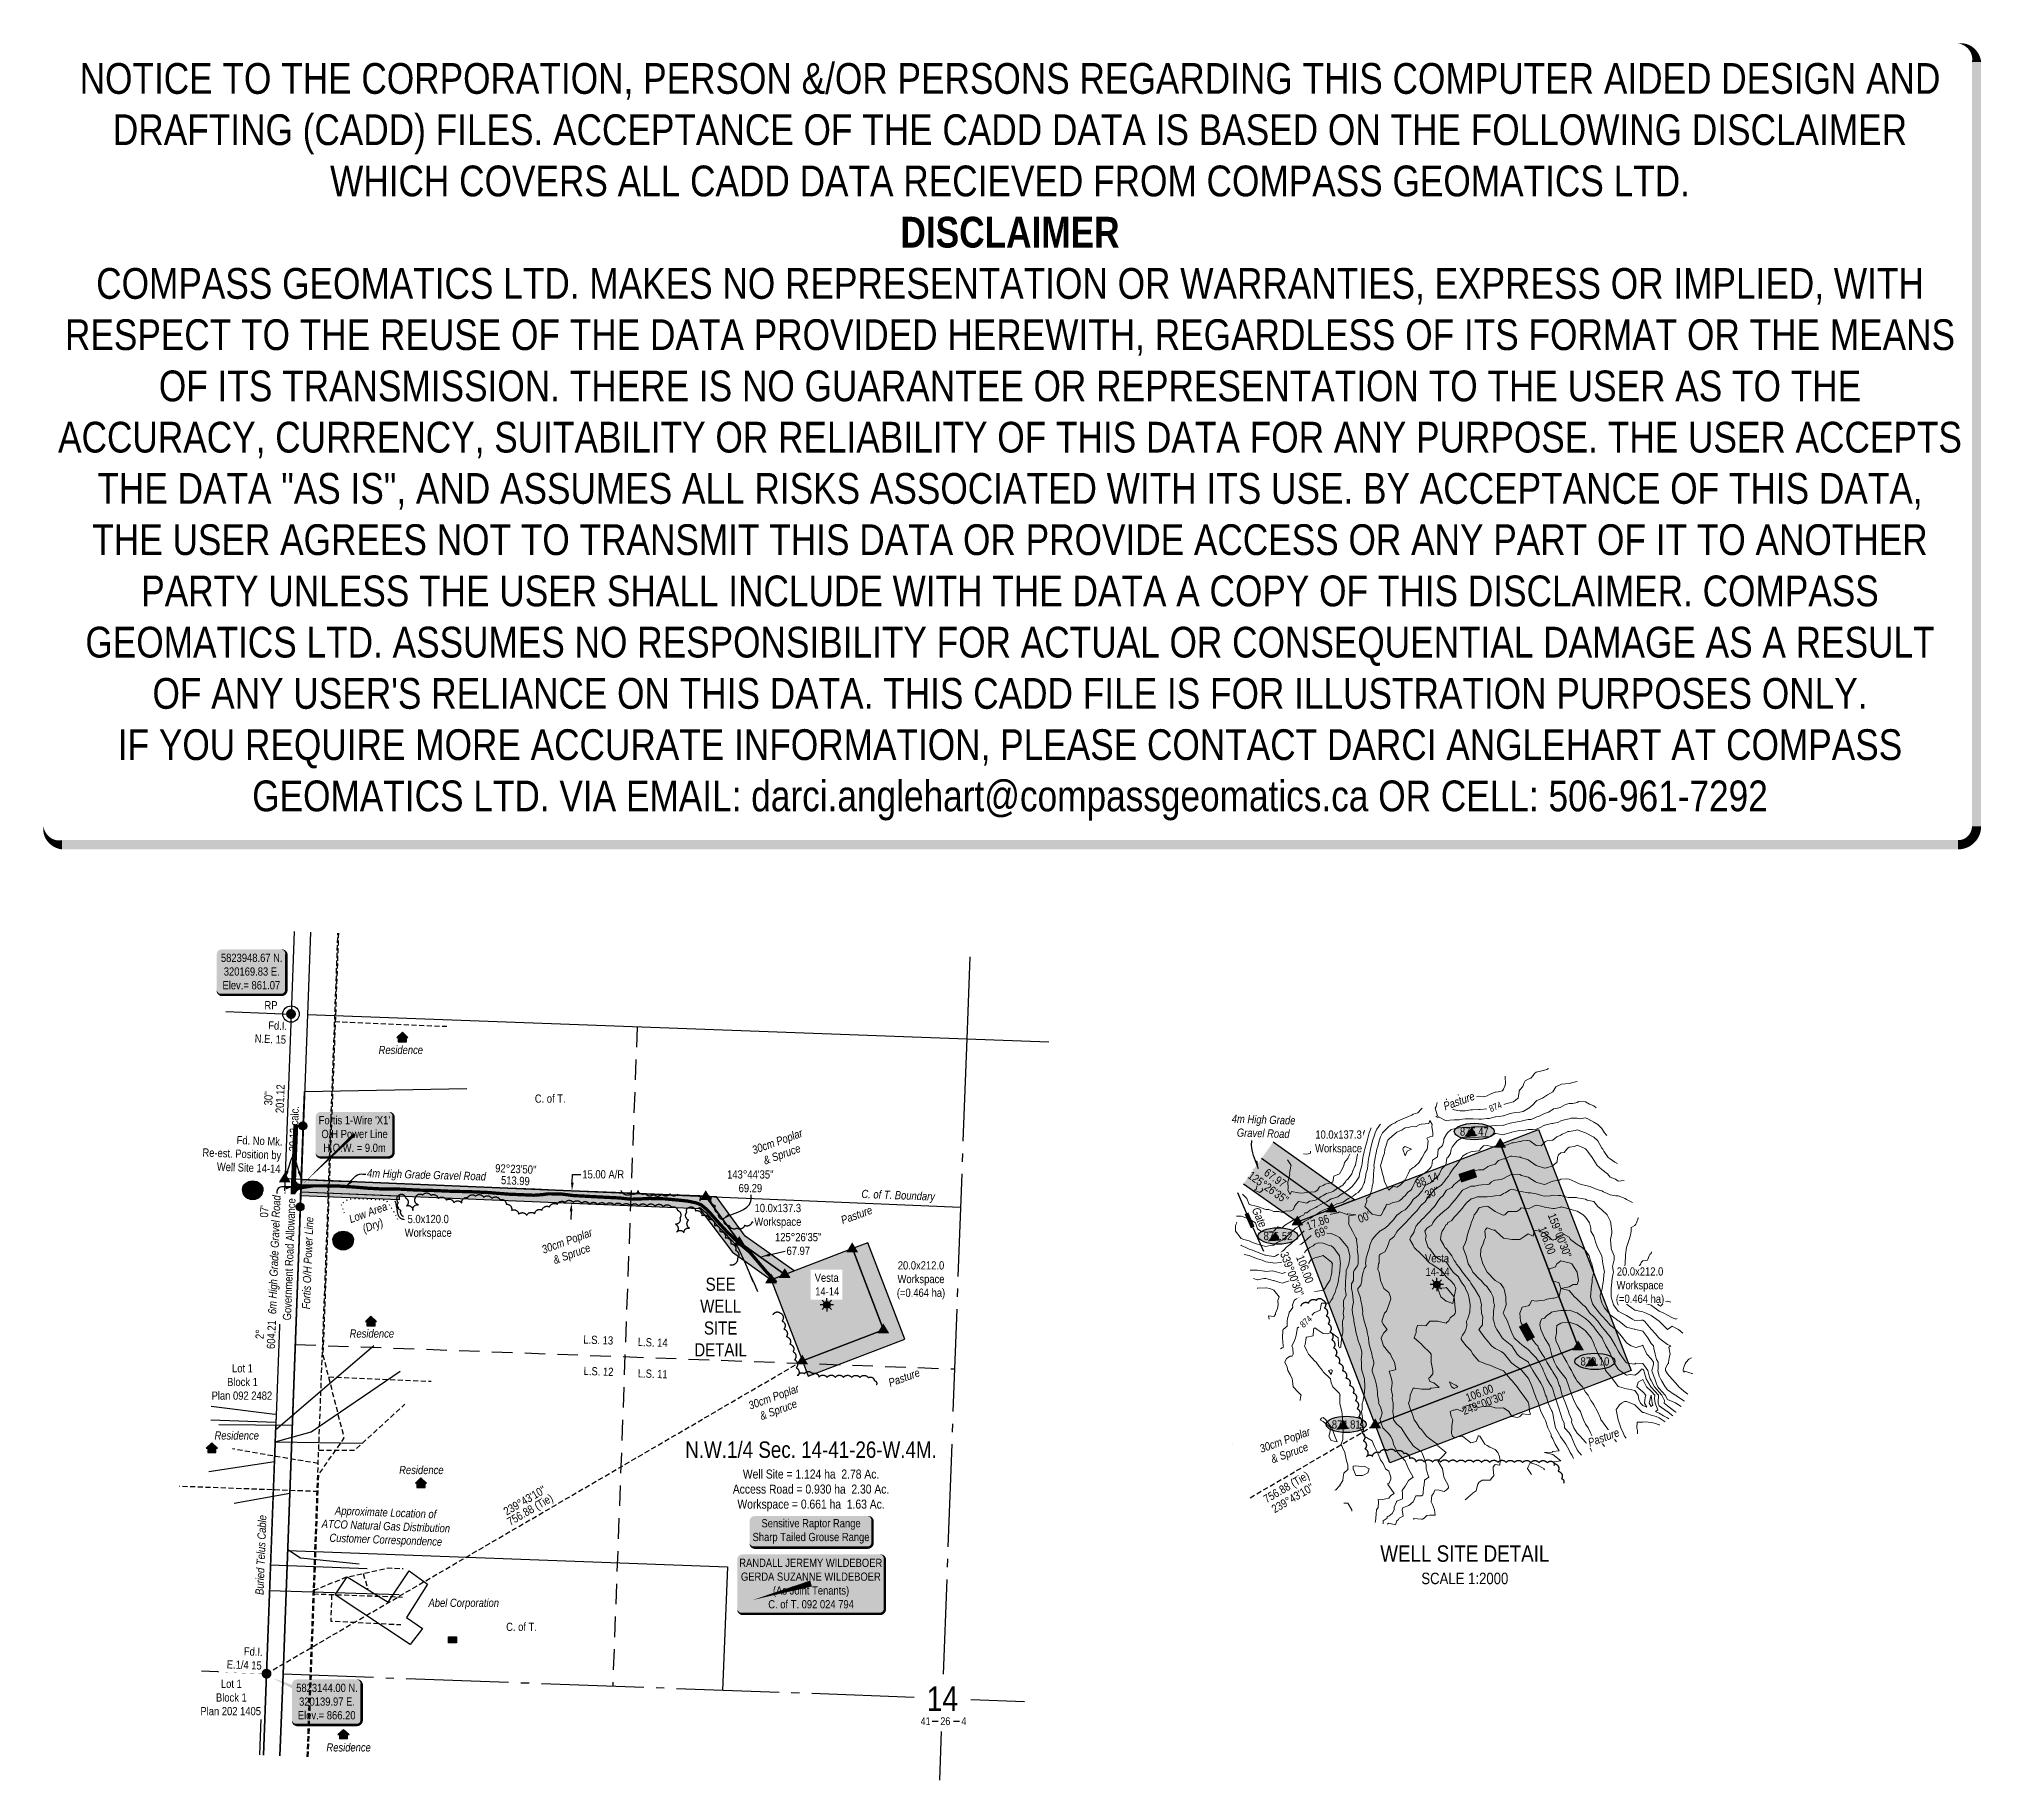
# Model space of a CAD drawing. Extents: x 319862 to 322231, y 5823014 to 5825138.
import ezdxf
from ezdxf.enums import TextEntityAlignment as Align

# ---------------------------------------------------------------- set-up
doc = ezdxf.new("R2010")
doc.units = 0
doc.header["$LTSCALE"] = 5
doc.header["$PDSIZE"] = 0.5
for name, pattern in [('0', [1, 1, 0]), ('foc-LSD', [8, 5, -3]), ('foc-QUARTERLINE', [33, 25, -3, 2, -3]), ('foc-TIELINE', [1.875, 1.25, -0.625]), ('foc-TOPO', [1, 0.2, -0.8]), ('foc-TRAV', [1.875, 1.25, -0.625]), ('POWERLINE5', [7.8, 2.4, -0.6, 0.6, -0.6, 0.6, -0.6, 2.4]), ('UG_PIPE', [1.875, 1.25, -0.625])]:
    doc.linetypes.add(name, pattern=pattern)
doc.layers.get('Defpoints').update_dxf_attribs({"color": 9})
for name, color, linetype in [('10', 1, 'Continuous'), ('35', 37, 'Continuous'), ('9', 3, 'Continuous'), ('AS-FENCE', 48, 'foc-FENCE'), ('AS-OWNER', 7, 'Continuous'), ('AS-PIPE-UG', 44, 'UG_PIPE'), ('AS-PIPE-UG-T', 44, 'Continuous'), ('AS-POWER', 104, 'foc-POWER'), ('AS-POWER-EXISTING', 72, 'POWERLINE5'), ('AS-POWER-T', 104, 'Continuous'), ('AS-RESIDENCE', 14, 'Continuous'), ('AS-ROADS', 254, 'Continuous'), ('AS-TELEPHONE-T', 224, 'Continuous'), ('AS-TELUS', 224, 'foc-TEL'), ('AS-WILDLIFE-BLOCK', 131, 'Continuous'), ('C-SYMBOL', 7, 'Continuous'), ('CG-SIGNATURES', 7, 'Continuous'), ('DETAIL-T', 7, 'Continuous'), ('F-WS-S', 8, 'Continuous'), ('L-AREAREQUIRED', 7, 'Continuous'), ('L-BD', 7, 'Continuous'), ('L-BD1', 253, 'Continuous'), ('L-DETAIL-T', 3, 'Continuous'), ('L-MON', 1, 'Continuous'), ('L-MON-T', 1, 'Continuous'), ('L-ROAD-T', 7, 'Continuous'), ('L-SEC', 7, 'Continuous'), ('L-SECLBL', 7, 'Continuous'), ('L-SECQ', 8, 'foc-QUARTERLINE'), ('L-SECTION-LSD', 7, 'foc-LSD'), ('L-TIE', 7, 'foc-TIELINE'), ('L-TITLEDB', 4, 'Continuous'), ('L-TITLEDB-T', 4, 'Continuous'), ('P-CROSSINGS', 250, 'Continuous'), ('P-ELEVATION', 7, 'Continuous'), ('P-PROPOSED', 10, 'Continuous'), ('P-PROPOSED-H', 21, 'Continuous'), ('P-TEMP-H', 41, 'Continuous'), ('P-TEMP_ACCESS ROAD', 46, 'Continuous'), ('P-TEMP_WORKSPACE', 46, 'Continuous'), ('P-TRAV', 4, 'foc-TRAV'), ('P-TXT', 4, 'Continuous'), ('T-BUSH', 110, '0'), ('T-BUSH-T', 110, 'Continuous'), ('T-LOW-AREA', 48, 'foc-TOPO')]:
    doc.layers.add(name, color=color, linetype=linetype)
for name, color, linetype, lineweight in [('AS-GENERAL', 48, 'Continuous', 18), ('C-WS-T', 13, 'Continuous', 9), ('P-TEMP-T', 46, 'Continuous', 18), ('T-TEXT', 48, 'Continuous', 18)]:
    doc.layers.add(name, color=color, linetype=linetype, lineweight=lineweight)
doc.layers.add('C-TOPO-MAJR', color=7, linetype='Continuous', lineweight=15, true_color=0xd3aa5f)
doc.layers.add('C-TOPO-MINR', color=7, linetype='Continuous', lineweight=13, true_color=0xe9d5af)
doc.layers.add('C-TOPO-MAJR-TEXT', color=7, linetype='Continuous', true_color=0x644b1b)
doc.layers.add('DISCLAIMER', color=7, linetype='Continuous', plot=False)
doc.styles.add('100L', font='ARIALN.TTF', dxfattribs={"height": 11})
doc.styles.add('175L', font='ARIALN.TTF', dxfattribs={"height": 20})
doc.styles.add('80', font='ARIALN.TTF', dxfattribs={"height": 10})
doc.styles.add('80CG', font='ARIALN.TTF', dxfattribs={"height": 10})
doc.styles.add('80L', font='ARIALN.TTF', dxfattribs={"height": 10})
doc.styles.add('80LS', font='ARIALNI.TTF', dxfattribs={"height": 10})
doc.styles.add('Crossing', font='ARIALN.TTF', dxfattribs={"height": 10})
doc.styles.add('foc-LtypeFont', font='ARIALN.TTF', dxfattribs={"height": 7.35})
doc.styles.add('SIMPLEX', font='ARIALN.TTF')
doc.styles.get("Standard").update_dxf_attribs({"font": 'ARIALN.TTF'})
doc.linetypes.add('foc-FENCE', pattern='A,10,-1,["X",foc-LtypeFont,S=0.2,R=0,X=-0.625,Y=-0.75],-1.24', length=12.24)
doc.linetypes.add('foc-POWER', pattern='A,6,-1,["P",foc-LtypeFont,S=0.2,R=0,X=-0.625,Y=-0.75],-1.24,4', length=12.24)
doc.linetypes.add('foc-POWER-NOLINE', pattern='A,0,-4,["P",foc-LtypeFont,S=0.2,R=0,X=-0.625,Y=-0.75],-8.24', length=12.24)
doc.linetypes.add('foc-TEL', pattern='A,2,-1,["T",foc-LtypeFont,S=0.2,R=0,X=-0.425,Y=-0.75],-1.24,8', length=12.24)
doc.linetypes.add('foc-TEL-NOLINE', pattern='A,0,-2,["T",foc-LtypeFont,S=0.2,R=0,X=-0.425,Y=-0.75],-10.24', length=12.24)
doc.dimstyles.new('Compass 5 000', dxfattribs={"dimscale": 5, "dimtxt": 9, "dimasz": 2, "dimexe": 0.2, "dimexo": 0.0625, "dimgap": 0.5, "dimtad": 0, "dimtih": 1, "dimtoh": 1, "dimzin": 0, "dimdsep": 46, "dimtxsty": '80CG', "dimcen": 0.1, "dimse1": 1, "dimse2": 1, "dimclrd": 256, "dimclrt": 256, "dimaunit": 1, "dimadec": 4, "dimazin": 0, "dimtfac": 0.06, "dimtofl": 0, "dimtmove": 0, "dimatfit": 1, "dimfxl": 0.2, "dimtolj": 1, "dimtzin": 0, "dimlwd": -1, "dimarcsym": 0})

msp = doc.modelspace()

# ---------------------------------------------------------------- texts
at = {"layer": 'AS-GENERAL', "style": '80LS'}
msp.add_text('Gate', height=9.9986, rotation=293.99028, dxfattribs=at).set_placement((321351.039, 5823700.687), align=Align.MIDDLE_CENTER)
at = {"layer": 'C-SYMBOL', "color": 3, "style": '175L'}
msp.add_text('N.W.1/4 Sec. 14-41-26-W.4M.', height=19.99729, dxfattribs=at).set_placement((320804.077, 5823401.261), align=Align.BOTTOM_CENTER)
at = {"layer": 'C-TOPO-MAJR-TEXT', "color": 251, "linetype": 'Continuous', "lineweight": -3, "true_color": 0x6b6b6b, "char_height": 8, "attachment_point": 5, "bg_fill": 1, "box_fill_scale": 1.182, "bg_fill_color": 21, "bg_fill_transparency": 0}
for s, insert, width, rotation in [('{\\C256;876}', (321605.059, 5823751.528, 2190), 17.5247, 18.455934), ('{\\C256;878}', (321677.102, 5823560.823, 2195), 17.85536, 299.052404)]:
    msp.add_mtext(s, dxfattribs=dict(at, insert=insert, width=width, rotation=rotation))
at = {"layer": 'C-WS-T', "insert": (321552.81, 5823655.804), "char_height": 9.99864, "attachment_point": 1, "style": '80L', "bg_fill": 1, "box_fill_scale": 1.15, "bg_fill_color": 21, "bg_fill_transparency": 0}
msp.add_mtext_dynamic_manual_height_columns('\\pi0.077275;Vesta\\P\\pi0.69452;14-14', width=28.88871, gutter_width=50, heights=[0], dxfattribs=at)
at = {"layer": 'L-AREAREQUIRED', "color": 5, "insert": (320804.092, 5823392.996), "char_height": 10.99851, "width": 189.92801, "attachment_point": 2, "style": '100L'}
msp.add_mtext('Well Site = 1.124 ha  2.78 Ac.\\PAccess Road = 0.930 ha  2.30 Ac.\\PWorkspace = 0.661 ha  1.63 Ac.', dxfattribs=at)
at = {"layer": 'L-BD', "style": '80L'}
for s, p in [("30''", (320142.253, 5823845.856)), ('201.12', (320156.491, 5823845.328)), ("07'", (320137.137, 5823707.962)), ('2°', (320131.578, 5823558.157))]:
    msp.add_text(s, height=9.9986, rotation=87.875, dxfattribs=at).set_placement(p, align=Align.MIDDLE)
at = {"layer": 'L-BD', "linetype": 'Continuous', "style": '80L'}
for s, p in [("239°43'10''", (320454.765, 5823355.303)), ('756.88 (Tie)', (321384.355, 5823370.544)), ("239°43'10''", (321391.539, 5823358.24)), ('756.88 (Tie)', (320461.949, 5823342.999))]:
    msp.add_text(s, height=9.99864, rotation=30.2807, dxfattribs=at).set_placement(p, align=Align.MIDDLE)
at = {"layer": 'L-BD1', "style": '80L'}
for s, height, rotation, p in [("92°23'50''", 9.9986, 357.6054, (320444.07, 5823759.708)), ("125°26'35''", 9.99864, 324.5564, (321361.86, 5823737.068)), ('67.97', 9.9986, 324.5564, (321370.123, 5823748.676)), ('513.99', 9.9986, 357.6054, (320443.475, 5823745.472)), ("00'", 9.9986, 20.9751, (321478.539, 5823700.902)), ('106.00', 9.9986, 20.9751, (321619.361, 5823486.38))]:
    msp.add_text(s, height=height, rotation=rotation, dxfattribs=at).set_placement(p, align=Align.MIDDLE)
at = {"layer": 'L-BD1', "char_height": 9.99864, "attachment_point": 2, "style": '80L'}
for s, insert, width in [("143°44'35'' 69.29", (320730.098, 5823757.984), 44.98681), ("125°26'35''\\P67.97", (320788.525, 5823681.535), 56.29972)]:
    msp.add_mtext(s, dxfattribs=dict(at, insert=insert, width=width))
at = {"layer": 'L-BD1', "linetype": 'Continuous', "attachment_point": 2, "style": '80L', "bg_fill": 1, "box_fill_scale": 1.15, "bg_fill_transparency": 0}
for s, insert, char_height, width, rotation, bg_fill_color in [("88.14 30''", (321553.421, 5823750.934), 9.9986, 30.42126, 20.9751, 21), ("159°00'30'' 106.00", (321721.924, 5823680.431), 9.99864, 39.96848, 290.9751, 41), ("249°00'30''", (321623.55, 5823478.923), 9.99864, 56.65912, 20.9751, 41)]:
    msp.add_mtext(s, dxfattribs=dict(at, insert=insert, char_height=char_height, width=width, rotation=rotation, bg_fill_color=bg_fill_color))
at = {"layer": 'L-BD1', "linetype": 'Continuous', "char_height": 9.9986, "attachment_point": 2, "rotation": 20.9751, "style": '80L'}
for s, insert, width in [('17.86', (321420.268, 5823699.226), 30.42126), ('69°', (321425.369, 5823687.773), 20.76675)]:
    msp.add_mtext(s, dxfattribs=dict(at, insert=insert, width=width))
at = {"layer": 'L-DETAIL-T', "insert": (320693.821, 5823579.054), "char_height": 15.99783, "width": 94.91383, "attachment_point": 5, "style": '80CG'}
msp.add_mtext('SEE\\PWELL SITE DETAIL', dxfattribs=at)
at = {"layer": 'P-TEMP-T', "insert": (320938.183, 5823623.912), "char_height": 9.99864, "width": 58.31173, "attachment_point": 5, "style": '80CG'}
msp.add_mtext('\\A1;20.0x212.0\\PWorkspace\\P(=0.464 ha)', dxfattribs=at)
at = {"layer": 'T-BUSH-T', "char_height": 9.99864, "width": 65.39808, "attachment_point": 2, "rotation": 20, "style": '80LS'}
for insert in [(320761.144, 5823797.929), (320504.74, 5823676.603), (320756.795, 5823486.386), (321380.186, 5823433.689)]:
    msp.add_mtext('30cm Poplar & Spruce', dxfattribs=dict(at, insert=insert))
at = {"layer": 'T-TEXT', "style": '80LS'}
msp.add_text('Pasture', height=9.9986, rotation=20, dxfattribs=at).set_placement((320917.53, 5823505.185), align=Align.MIDDLE_CENTER)
at = {"layer": 'T-TEXT', "attachment_point": 2, "style": '80LS'}
for s, insert, char_height, width, rotation in [('4m High Grade Gravel Road', (321356.184, 5823824.903), 9.99864, 77.48375, 358.402329), ('4m High Grade Gravel Road', (320335.228, 5823757.585), 9.99864, 145.8169, 358.402329), ('Low Area\\P(Dry)', (320262.095, 5823711.168), 9.9986, 48.26534, 20)]:
    msp.add_mtext(s, dxfattribs=dict(at, insert=insert, char_height=char_height, width=width, rotation=rotation))

# ---------------------------------------------------------------- blocks, each defined once
blk = doc.blocks.new('L-SECLBL')
at = {"layer": '9', "color": 7}
for p, q in [((-5.1, -27.8), (-12.3, -27.8)), ((20.7, -27.8), (13.5, -27.8))]:
    blk.add_line(p, q, dxfattribs=at)
at = {"layer": '10', "color": 2, "style": 'SIMPLEX'}
blk.add_attdef('SEC', text='', height=30, dxfattribs=at).set_placement((0, 0), align=Align.MIDDLE)
at = {"layer": '10', "color": 5, "style": '80L'}
blk.add_attdef('TWP', text='', height=9.5, dxfattribs=at).set_placement((-14.4, -27.4), align=Align.MIDDLE_RIGHT)
blk.add_attdef('RGE', text='', height=9.5, dxfattribs=at).set_placement((3.6, -27.4), align=Align.MIDDLE_CENTER)
blk.add_attdef('MER', text='', height=9.5, dxfattribs=at).set_placement((23.2, -27.4), align=Align.MIDDLE_LEFT)
blk = doc.blocks.new('*U428')
h = blk.add_hatch(color=255)
edge = h.paths.add_edge_path()
edge.add_line((-69, -20), (69, -20))
edge.add_arc((69, -14), 6, 270, 360)
edge.add_line((75, -14), (75, 12.5))
edge.add_arc((69, 12.5), 6, 0, 90)
edge.add_line((69, 18.5), (-69, 18.5))
edge.add_arc((-69, 12.5), 6, 90, 180)
edge.add_line((-75, 12.5), (-75, -14))
edge.add_arc((-69, -14), 6, 180, 270)
at = {"color": 131, "flags": 128}
blk.add_lwpolyline([(-69, -20, 3, 3, 0), (69, -20, 3, 3, 0.414214), (75, -14, 3, 3, 0), (75, 12.5, 3, 0, 0.414214), (69, 18.5, 0, 0, 0), (-69, 18.5, 0, 0, 0.414214), (-75, 12.5, 0, 0, 0), (-75, -14, 0, 3, 0.414214)], format="xyseb", close=True, dxfattribs=at)
at = {"color": 131, "style": '80'}
blk.add_attdef('ENTER_TEXT_001', (-36, -5), '', height=10, dxfattribs=at)
blk = doc.blocks.new('*U427')
h = blk.add_hatch(color=59)
edge = h.paths.add_edge_path()
edge.add_line((-84, -37), (84, -37))
edge.add_arc((84, -31), 6, 270, 360)
edge.add_line((90, -31), (90, 29.5))
edge.add_arc((84, 29.5), 6, 0, 90)
edge.add_line((84, 35.5), (-84, 35.5))
edge.add_arc((-84, 29.5), 6, 90, 180)
edge.add_line((-90, 29.5), (-90, -31))
edge.add_arc((-84, -31), 6, 180, 270)
at = {"color": 1, "flags": 128}
blk.add_lwpolyline([(-84, -37, 3, 3, 0), (84, -37, 3, 3, 0.414214), (90, -31, 3, 3, 0), (90, 29.5, 3, 0, 0.414214), (84, 35.5, 0, 0, 0), (-84, 35.5, 0, 0, 0.414214), (-90, 29.5, 0, 0, 0), (-90, -31, 0, 3, 0.414214)], format="xyseb", close=True, dxfattribs=at)
blk.add_lwpolyline([(-71.8, -20.2, 0, 7.5, 0), (0, 0, 0, 0, 0)], format="xyseb", dxfattribs=at)
at = {"color": 1, "style": '80'}
blk.add_attdef('ENTER_TEXT_001', (-36, -5), '', height=10, dxfattribs=at)
blk = doc.blocks.new('res_occ')
for points in [[(0.1, 0.89), (-1.26, -0.37), (1.46, -0.37)], [(-0.9, -1.43), (1.1, -1.43), (1.1, -0.37), (-0.9, -0.37)]]:
    blk.add_hatch(color=14).paths.add_polyline_path(points)
at = {"color": 14}
for points in [[(0.1, 0.89), (-1.26, -0.37), (1.46, -0.37)], [(-0.9, -1.43), (1.1, -1.43), (1.1, -0.37), (-0.9, -0.37)]]:
    blk.add_lwpolyline(points, close=True, dxfattribs=at)
blk = doc.blocks.new('fdia')
at = {"color": 255, "const_width": 1}
blk.add_lwpolyline([(-0.5, 0, 1), (0.5, 0, 1)], format="xyb", close=True, dxfattribs=at)
blk = doc.blocks.new('Fdiaa')
blk.add_blockref('fdia', (0, 0))
blk = doc.blocks.new('fdib')
at = {"color": 1, "const_width": 1.6}
blk.add_lwpolyline([(-0.4, 0, 1), (0.4, 0, 1)], format="xyb", close=True, dxfattribs=at)
at = {"color": 1}
blk.add_circle((0, 0), 0.8, dxfattribs=at)
blk = doc.blocks.new('Fdibb')
blk.add_blockref('fdib', (0, 0))
blk = doc.blocks.new('fdicc')
for name in ['Fdibb', 'Fdiaa']:
    blk.add_blockref(name, (0, 0))
blk = doc.blocks.new('FDI')
blk.add_blockref('fdicc', (0, 0))
blk = doc.blocks.new('GAS')
h = blk.add_hatch(color=255)
h.dxf.hatch_style = 1
edge = h.paths.add_edge_path()
edge.add_arc((0, 0), 0.9, 0, 360)
for p, q in [((-0.81, 0), (-1.62, 0)), ((-0.57, 0.57), (-1.14, 1.14)), ((0, 0.81), (0, 1.62)), ((0.57, 0.57), (1.14, 1.14)), ((1.62, 0), (0.81, 0)), ((-0.57, -0.57), (-1.14, -1.14)), ((0, -0.81), (0, -1.62)), ((1.14, -1.14), (0.57, -0.57))]:
    blk.add_line(p, q)
blk.add_circle((0, 0), 0.8)
blk = doc.blocks.new('STRIA')
blk.add_hatch(color=255).paths.add_polyline_path([(-0.04, 1.52), (-1.47, -0.87), (1.39, -0.87)])
blk = doc.blocks.new('STRIAA')
blk.add_blockref('STRIA', (0, 0))
blk = doc.blocks.new('STRIB')
at = {"color": 1}
blk.add_solid([(-1.12, -0.67), (-0.04, 1.13), (1.04, -0.67)], dxfattribs=at)
blk = doc.blocks.new('STRIBB')
blk.add_blockref('STRIB', (0, 0))
blk = doc.blocks.new('STRICC')
for name in ['STRIAA', 'STRIBB']:
    blk.add_blockref(name, (0, 0))
blk = doc.blocks.new('fdspike')
blk.add_blockref('STRICC', (0, 0))
blk = doc.blocks.new('TRIA')
blk.add_hatch(color=255).paths.add_polyline_path([(-0.04, 1.52), (-1.47, -0.87), (1.39, -0.87)])
blk = doc.blocks.new('TRIAA')
blk.add_blockref('TRIA', (0, 0))
blk = doc.blocks.new('TRIB')
at = {"color": 1}
blk.add_lwpolyline([(-1.12, -0.67), (-0.04, 1.13), (1.04, -0.67)], close=True, dxfattribs=at)
blk = doc.blocks.new('TRIBB')
blk.add_blockref('TRIB', (0, 0))
blk = doc.blocks.new('TRICC')
for name in ['TRIAA', 'TRIBB']:
    blk.add_blockref(name, (0, 0))
blk = doc.blocks.new('plspike')
blk.add_blockref('TRICC', (0, 0))
blk = doc.blocks.new('POWERPOLE')
h = blk.add_hatch(color=255)
edge = h.paths.add_edge_path()
edge.add_arc((0, 0), 0.96, 0, 360)
at = {"linetype": 'Continuous'}
for p, q in [((0.68, -0.68), (-0.68, 0.68)), ((-0.68, -0.68), (0.68, 0.68))]:
    blk.add_line(p, q, dxfattribs=at)
blk.add_circle((0, 0), 0.96, dxfattribs=at)
blk = doc.blocks.new('*D429')
at = {"layer": 'Defpoints', "color": 0, "transparency": 16777216}
for p in [(320512.5, 5823733.1), (320548.8, 5823731.6), (320548.1, 5823716.6)]:
    blk.add_point(p, dxfattribs=at)
at = {"layer": 'P-TXT', "transparency": 16777216}
for p, q in [((320512.9, 5823743.1), (320513.3, 5823753.1)), ((320513.3, 5823753.1), (320523.3, 5823753.1)), ((320511.4, 5823708.1), (320511, 5823698.1))]:
    blk.add_line(p, q, dxfattribs=at)
for points in [[(320511.2, 5823743.1), (320514.6, 5823743), (320512.5, 5823733.1)], [(320509.8, 5823708.2), (320513.1, 5823708), (320511.9, 5823718.1)]]:
    blk.add_solid(points, dxfattribs=at)
at = {"layer": 'P-TXT', "transparency": 16777216, "insert": (320550.6, 5823753.1), "char_height": 10, "attachment_point": 5, "style": '80CG'}
blk.add_mtext('\\A1;15.00 A/R', dxfattribs=at)
blk = doc.blocks.new('*U431')
at = {"layer": 'DETAIL-T', "color": 3, "insert": (0, 0), "char_height": 20, "width": 229.638, "attachment_point": 5, "style": '80CG'}
blk.add_mtext('WELL SITE DETAIL\\P{\\H0.7x;SCALE 1:2000}', dxfattribs=at)
blk = doc.blocks.new('we')
at = {"layer": 'P-ELEVATION'}
h = blk.add_hatch(color=111, dxfattribs=at)
h.dxf.hatch_style = 1
edge = h.paths.add_edge_path()
edge.add_ellipse((0, 0), major_axis=(-24.4, 0), ratio=0.410256, start_angle=0, end_angle=360)
at = {"layer": 'P-ELEVATION', "color": 7, "flags": 128}
blk.add_lwpolyline([(0, 0, 12.5, 0, 0), (-12.4, -6.4, 0, 0, 0)], format="xyseb", dxfattribs=at)
at = {"layer": 'P-ELEVATION', "color": 7}
blk.add_ellipse((0, 0), major_axis=(-24.4, 0), ratio=0.410256, dxfattribs=at)
at = {"layer": 'P-ELEVATION', "style": '80'}
blk.add_attdef('ELEVATION', text='', height=10, dxfattribs=at).set_placement((0, 0), align=Align.MIDDLE_CENTER)
blk = doc.blocks.new('*U436')
h = blk.add_hatch(color=255)
edge = h.paths.add_edge_path()
edge.add_line((-41.5, -28.5), (41.5, -28.5))
edge.add_arc((41.5, -22.5), 6, 270, 360)
edge.add_line((47.5, -22.5), (47.5, 21))
edge.add_arc((41.5, 21), 6, 0, 90)
edge.add_line((41.5, 27), (-41.5, 27))
edge.add_arc((-41.5, 21), 6, 90, 180)
edge.add_line((-47.5, 21), (-47.5, -22.5))
edge.add_arc((-41.5, -22.5), 6, 180, 270)
at = {"color": 104, "flags": 128}
blk.add_lwpolyline([(-41.5, -28.5, 3, 3, 0), (41.5, -28.5, 3, 3, 0.414214), (47.5, -22.5, 3, 3, 0), (47.5, 21, 3, 0, 0.414214), (41.5, 27, 0, 0, 0), (-41.5, 27, 0, 0, 0.414214), (-47.5, 21, 0, 0, 0), (-47.5, -22.5, 0, 3, 0.414214)], format="xyseb", close=True, dxfattribs=at)
at = {"color": 104, "style": '80'}
blk.add_attdef('ENTER_TEXT_001', (-26.8, -4.9), '', height=10, dxfattribs=at)
blk = doc.blocks.new('xing2')
h = blk.add_hatch(color=50)
h.dxf.hatch_style = 1
edge = h.paths.add_edge_path()
edge.add_ellipse((0, 0), major_axis=(-12.5, 0), ratio=0.816297, start_angle=0, end_angle=360)
h = blk.add_hatch(color=250)
h.dxf.hatch_style = 1
edge = h.paths.add_edge_path()
edge.add_ellipse((0, -2), major_axis=(-12.5, 0), ratio=0.816297, start_angle=0, end_angle=180)
edge.add_line((12.5, -2), (12.5, 0))
edge.add_ellipse((0, 0), major_axis=(-12.5, 0), ratio=0.816297, start_angle=0, end_angle=180, ccw=False)
edge.add_line((-12.5, 0), (-12.5, -2))
at = {"color": 250}
blk.add_ellipse((0, 0), major_axis=(-12.5, 0), ratio=0.816297, dxfattribs=at)
blk.add_ellipse((0, -2), major_axis=(-12.5, 0), ratio=0.816297, start_param=0, end_param=3.141593, dxfattribs=at)
at = {"color": 250, "style": 'Crossing'}
blk.add_attdef('CROSSING', text='', height=9, dxfattribs=at).set_placement((0.1, 0), align=Align.MIDDLE_CENTER)
at = {"color": 250, "style": 'Crossing', "flags": 1}
for tag, p in [('DESCRIPTION', (0.1, -25.8)), ('OWNER', (0.1, -12.5)), ('LOCATION', (0.1, -39.3)), ('DWG_REF', (0.1, -52.8))]:
    blk.add_attdef(tag, text='', height=9, dxfattribs=at).set_placement(p, align=Align.MIDDLE_CENTER)
blk = doc.blocks.new('*U441')
h = blk.add_hatch(color=254)
edge = h.paths.add_edge_path()
edge.add_line((-36.5, -28.5), (36.5, -28.5))
edge.add_arc((36.5, -22.5), 6, 270, 360)
edge.add_line((42.5, -22.5), (42.5, 21))
edge.add_arc((36.5, 21), 6, 0, 90)
edge.add_line((36.5, 27), (-36.5, 27))
edge.add_arc((-36.5, 21), 6, 90, 180)
edge.add_line((-42.5, 21), (-42.5, -22.5))
edge.add_arc((-36.5, -22.5), 6, 180, 270)
at = {"color": 1, "flags": 128}
blk.add_lwpolyline([(-36.5, -28.5, 3, 3, 0), (36.5, -28.5, 3, 3, 0.414214), (42.5, -22.5, 3, 3, 0), (42.5, 21, 3, 0, 0.414214), (36.5, 27, 0, 0, 0), (-36.5, 27, 0, 0, 0.414214), (-42.5, 21, 0, 0, 0), (-42.5, -22.5, 0, 3, 0.414214)], format="xyseb", close=True, dxfattribs=at)
blk.add_lwpolyline([(27.3, -19.3, 0, 10, 0), (0, 0, 5, 5, 0)], format="xyseb", dxfattribs=at)
at = {"color": 1, "style": '80'}
blk.add_attdef('ENTER_TEXT_001', (-36, -5), '', height=10, dxfattribs=at)
blk = doc.blocks.new('*U442')
h = blk.add_hatch(color=254)
edge = h.paths.add_edge_path()
edge.add_line((-36.5, -28.5), (36.5, -28.5))
edge.add_arc((36.5, -22.5), 6, 270, 360)
edge.add_line((42.5, -22.5), (42.5, 21))
edge.add_arc((36.5, 21), 6, 0, 90)
edge.add_line((36.5, 27), (-36.5, 27))
edge.add_arc((-36.5, 21), 6, 90, 180)
edge.add_line((-42.5, 21), (-42.5, -22.5))
edge.add_arc((-36.5, -22.5), 6, 180, 270)
at = {"color": 1, "flags": 128}
blk.add_lwpolyline([(-66.9, 29, 0, 10, 0), (0, 0, 5, 5, 0)], format="xyseb", dxfattribs=at)
blk.add_lwpolyline([(-36.5, -28.5, 3, 3, 0), (36.5, -28.5, 3, 3, 0.414214), (42.5, -22.5, 3, 3, 0), (42.5, 21, 3, 0, 0.414214), (36.5, 27, 0, 0, 0), (-36.5, 27, 0, 0, 0.414214), (-42.5, 21, 0, 0, 0), (-42.5, -22.5, 0, 3, 0.414214)], format="xyseb", close=True, dxfattribs=at)
at = {"color": 1, "style": '80'}
blk.add_attdef('ENTER_TEXT_001', (-36, -5), '', height=10, dxfattribs=at)
blk = doc.blocks.new('RP')
at = {"layer": '35', "color": 3}
blk.add_circle((0, 0), 10, dxfattribs=at)
at = {"layer": '35', "color": 3, "style": '80'}
blk.add_attdef('RP_001', (-32.4, 5.8), '', height=10, dxfattribs=at)
blk = doc.blocks.new('res_other')
blk.add_hatch(color=14).paths.add_polyline_path([(-1.09, 0.73), (0.91, 0.73), (0.91, -0.69), (-1.09, -0.69)])
at = {"color": 14}
blk.add_lwpolyline([(-1.09, 0.73), (0.91, 0.73), (0.91, -0.69), (-1.09, -0.69)], close=True, dxfattribs=at)
blk = doc.blocks.new('Disclaimer_Legal')
at = {"layer": 'DISCLAIMER', "color": 254, "flags": 128}
blk.add_lwpolyline([(-3612.9, -1104.6, 37.5, 37.5, 0), (4096.1, -1104.6, 37.5, 37.5, 0.414214), (4171.1, -1029.6, 37.5, 37.5, 0), (4171.1, 2078.7, 37.5, 0, 0.414214), (4096.1, 2153.7, 0, 0, 0), (-3612.9, 2153.7, 0, 0, 0.414214), (-3687.9, 2078.7, 0, 0, 0), (-3687.9, -1029.6, 0, 37.5, 0.414214)], format="xyseb", close=True, dxfattribs=at)
at = {"layer": 'DISCLAIMER', "color": 254, "insert": (241.6, 533.9), "char_height": 125, "width": 7717.568, "attachment_point": 5, "style": '80'}
blk.add_mtext('NOTICE TO THE CORPORATION, PERSON &/OR PERSONS REGARDING THIS COMPUTER AIDED DESIGN AND DRAFTING (CADD) FILES. ACCEPTANCE OF THE CADD DATA IS BASED ON THE FOLLOWING DISCLAIMER WHICH COVERS ALL CADD DATA RECIEVED FROM COMPASS GEOMATICS LTD.\\P{\\fArial Narrow|b1|i0|c0|p34;DISCLAIMER}\\PCOMPASS GEOMATICS LTD. MAKES NO REPRESENTATION OR WARRANTIES, EXPRESS OR IMPLIED, WITH RESPECT TO THE REUSE OF THE DATA PROVIDED HEREWITH, REGARDLESS OF ITS FORMAT OR THE MEANS OF ITS TRANSMISSION. THERE IS NO GUARANTEE OR REPRESENTATION TO THE USER AS TO THE ACCURACY, CURRENCY, SUITABILITY OR RELIABILITY OF THIS DATA FOR ANY PURPOSE. THE USER ACCEPTS THE DATA "AS IS", AND ASSUMES ALL RISKS ASSOCIATED WITH ITS USE. BY ACCEPTANCE OF THIS DATA, THE USER AGREES NOT TO TRANSMIT THIS DATA OR PROVIDE ACCESS OR ANY PART OF IT TO ANOTHER PARTY UNLESS THE USER SHALL INCLUDE WITH THE DATA A COPY OF THIS DISCLAIMER. COMPASS GEOMATICS LTD. ASSUMES NO RESPONSIBILITY FOR ACTUAL OR CONSEQUENTIAL DAMAGE AS A RESULT OF ANY USER\'S RELIANCE ON THIS DATA. THIS CADD FILE IS FOR ILLUSTRATION PURPOSES ONLY.\\PIF YOU REQUIRE MORE ACCURATE INFORMATION, PLEASE CONTACT DARCI ANGLEHART AT COMPASS GEOMATICS LTD. VIA EMAIL: darci.anglehart@compassgeomatics.ca OR CELL: 506-961-7292', dxfattribs=at)

# ---------------------------------------------------------------- dimensions: what is measured, and where the dimension line sits
at = {"layer": 'P-TXT'}
dim = msp.add_linear_dim(base=(320512.493, 5823733.075), p1=(320548.128, 5823716.574), p2=(320548.755, 5823731.559), angle=87.60554, text='15.00 A/R', dimstyle='Compass 5 000', dxfattribs=at)
dim.commit()
dim.dimension.update_dxf_attribs({"geometry": '*D429', "text_midpoint": (320550.61, 5823753.058), "dimtype": 161})

# ---------------------------------------------------------------- hatches: boundary and pattern name
at = {"layer": 'AS-ROADS'}
h = msp.add_hatch(color=256, dxfattribs=at)
h.dxf.hatch_style = 1
h.paths.add_polyline_path([(320173.031, 5823748.453), (320178.217, 5823742.226), (320180.887, 5823741.291), (320183.902, 5823741.024), (320184.846, 5823735.245), (320181.388, 5823734.724), (320179.009, 5823733.84), (320177.365, 5823732.546), (320172.088, 5823724.937)])
h = msp.add_hatch(color=256, dxfattribs=at)
h.dxf.hatch_style = 1
h.paths.add_polyline_path([(320197.019, 5823737.104), (320184.846, 5823735.245), (320183.902, 5823741.024), (320197.051, 5823741.104)])
at = {"layer": 'P-PROPOSED-H'}
h = msp.add_hatch(color=256, dxfattribs=at)
h.dxf.hatch_style = 1
h.paths.add_polyline_path([(321644.817, 5823790.079), (321739.664, 5823542.673), (321492.258, 5823447.826), (321397.411, 5823695.232)])
h = msp.add_hatch(color=256, dxfattribs=at)
h.dxf.hatch_style = 1
h.paths.add_polyline_path([(321353.367, 5823772.26), (321331.623, 5823741.713), (321397.594, 5823694.755), (321397.411, 5823695.232), (321439.082, 5823711.247)])
h = msp.add_hatch(color=256, dxfattribs=at)
h.dxf.hatch_style = 1
h.paths.add_polyline_path([(320772.19, 5823630.936), (320716.801, 5823670.361), (320675.83, 5823726.225), (320182.475, 5823746.874), (320181.918, 5823731.886), (320668, 5823711.542), (320708.118, 5823658.132), (320755.385, 5823624.488)])
h = msp.add_hatch(color=256, dxfattribs=at)
h.dxf.hatch_style = 1
h.paths.add_polyline_path([(320793.504, 5823525.594), (320892.455, 5823563.562), (320854.487, 5823662.514), (320755.536, 5823624.546)])
at = {"layer": 'P-TEMP-H'}
h = msp.add_hatch(color=256, dxfattribs=at)
h.dxf.hatch_style = 1
h.paths.add_polyline_path([(321492.258, 5823447.826), (321739.664, 5823542.673), (321644.817, 5823790.079), (321691.498, 5823807.975), (321804.24, 5823513.888), (321510.154, 5823401.145)])
h = msp.add_hatch(color=256, dxfattribs=at)
h.dxf.hatch_style = 1
h.paths.add_polyline_path([(321367.862, 5823792.624), (321353.367, 5823772.26), (321439.082, 5823711.247), (321467.134, 5823721.962)])
h = msp.add_hatch(color=256, dxfattribs=at)
h.dxf.hatch_style = 1
h.paths.add_polyline_path([(320301.797, 5823726.869), (320301.588, 5823721.874), (320181.733, 5823726.891), (320181.918, 5823731.886)])
h = msp.add_hatch(color=256, dxfattribs=at)
h.dxf.hatch_style = 1
h.paths.add_polyline_path([(320675.83, 5823726.225), (320716.801, 5823670.361), (320772.19, 5823630.936), (320783.394, 5823635.235), (320723.912, 5823677.574), (320688.624, 5823725.689)])
h = msp.add_hatch(color=256, dxfattribs=at)
h.dxf.hatch_style = 1
h.paths.add_polyline_path([(320800.667, 5823506.924), (320918.289, 5823552.056), (320873.157, 5823669.677), (320854.487, 5823662.514), (320892.455, 5823563.562), (320793.504, 5823525.594)])

# ---------------------------------------------------------------- linework, layer by layer
at = {"layer": 'AS-FENCE', "flags": 128}
for points in [[(321324.054, 5823731.078), (321335.155, 5823705.547)], [(320667.743, 5823711.665), (320668.121, 5823713.079), (320675.843, 5823706.584), (320687.511, 5823693.045), (320706.968, 5823672.628), (320714.963, 5823664.334), (320723.964, 5823643.999), (320730.619, 5823628.693)], [(320668.726, 5823720.377), (320669.112, 5823726.747)], [(321342.815, 5823688.334), (321355.792, 5823659.269)], [(320733.683, 5823621.808), (320738.874, 5823610.182)]]:
    msp.add_lwpolyline(points, dxfattribs=at)
at = {"layer": 'AS-GENERAL', "flags": 128}
for points, const_width in [([(321342.815, 5823688.334), (321335.155, 5823705.547)], 4.999), ([(320733.683, 5823621.808), (320730.619, 5823628.693)], 2)]:
    msp.add_lwpolyline(points, dxfattribs=dict(at, const_width=const_width))
at = {"layer": 'AS-PIPE-UG'}
for p, q in [((320223.015, 5823939.402), (320359.722, 5823933.683)), ((320215.772, 5823506.103), (320340.917, 5823500.624)), ((320202.903, 5823366.201), (320033.901, 5823372.49)), ((320257.985, 5823266.28), (320263.224, 5823247.164)), ((320197.136, 5823241.346), (320305.645, 5823237.505))]:
    msp.add_line(p, q, dxfattribs=at)
at = {"layer": 'AS-PIPE-UG', "flags": 128}
for points in [[(320189.644, 5823042.693), (320197.235, 5823246.705), (320202.958, 5823400.479), (320203.567, 5823416.841), (320214.589, 5823707.687), (320214.973, 5823713.509), (320214.99, 5823722.804), (320214.949, 5823729.978), (320214.78, 5823734.532), (320215.407, 5823738.399), (320215.791, 5823744.408), (320223.015, 5823939.402), (320227.027, 5824047.198)], [(320190.921, 5823042.646), (320202.903, 5823366.201), (320203.671, 5823386.955), (320234.682, 5823431.565), (320215.772, 5823506.103), (320209.063, 5823532.552), (320215.706, 5823707.613), (320216.093, 5823713.471), (320216.11, 5823722.806), (320216.069, 5823730.002), (320215.903, 5823734.462), (320216.521, 5823738.273), (320216.909, 5823744.337), (320228.121, 5824047.158)], [(320203.567, 5823416.841), (320247.805, 5823416.704), (320308.722, 5823472.709)], [(320202.958, 5823400.479), (320151.114, 5823409.03), (320098.268, 5823418.208)], [(320197.235, 5823246.705), (320199.884, 5823246.607), (320236.698, 5823261.606), (320257.985, 5823266.28), (320288.573, 5823272.997), (320306.57, 5823272.352)], [(320219.337, 5823240.26), (320218.225, 5823208.209), (320303.917, 5823203.805)]]:
    msp.add_lwpolyline(points, dxfattribs=at)
at = {"layer": 'AS-POWER', "linetype": 'foc-POWER-NOLINE', "flags": 128}
msp.add_lwpolyline([(320156.362, 5823043.922), (320160.072, 5823143.27), (320180.389, 5823695.578), (320181.033, 5823713.987), (320184.46, 5823812.743), (320184.479, 5823814.003), (320186.455, 5823854.18)], dxfattribs=at)
at = {"layer": 'AS-POWER', "flags": 128}
for points in [[(320186.455, 5823854.18), (320384.321, 5823857.859)], [(320081.585, 5823447.913), (320171.345, 5823447.037)], [(320100.36, 5823351.852), (320168.272, 5823364.209)], [(320165.728, 5823295.677), (320181.401, 5823285.403), (320252.983, 5823278.133)]]:
    msp.add_lwpolyline(points, dxfattribs=at)
at = {"layer": 'AS-RESIDENCE', "flags": 128}
msp.add_lwpolyline([(320238.449, 5823262.324), (320288.345, 5823231.33), (320314.07, 5823269.538), (320336.448, 5823253.339), (320310.722, 5823212.666), (320330.101, 5823199.054), (320314.947, 5823179.686), (320223.468, 5823240.261)], close=True, dxfattribs=at)
at = {"layer": 'AS-ROADS', "const_width": 5.999, "flags": 128}
msp.add_lwpolyline([(320169.807, 5823668.073), (320175.642, 5823813.555)], dxfattribs=at)
at = {"layer": 'AS-ROADS', "flags": 128}
for points in [[(321346.339, 5823762.386, 9.999, 9.999, 0), (321381.125, 5823721.197, 9.999, 9.999, 0), (321412.552, 5823686.462, 0, 0, 0)], [(320197.035, 5823739.104, 3.999, 3.999, 0), (320210.492, 5823739.109, 3.999, 3.999, 0), (320227.363, 5823738.86, 3.999, 3.999, 0), (320245.482, 5823737.738, 3.999, 3.999, 0), (320265.037, 5823736.09, 3.999, 3.999, 0), (320283.711, 5823735.094, 3.999, 3.999, 0), (320302.221, 5823735.098, 3.999, 3.999, 0), (320323.489, 5823733.937, 3.999, 3.999, 0), (320341.337, 5823733.514, 3.999, 3.999, 0), (320362.588, 5823732.58, 3.999, 3.999, 0), (320391.471, 5823731.803, 3.999, 3.999, 0), (320409.458, 5823730.992, 3.999, 3.999, 0), (320435.085, 5823728.952, 3.999, 3.999, 0), (320466.031, 5823727.653, 3.999, 3.999, 0), (320475.895, 5823728.301, 3.999, 3.999, 0), (320483.356, 5823729.369, 3.999, 3.999, 0), (320499.334, 5823729.157, 3.999, 3.999, 0), (320515.017, 5823727.129, 3.999, 3.999, 0), (320522.874, 5823726.785, 3.999, 3.999, 0), (320540.182, 5823725.81, 3.999, 3.999, 0), (320563.32, 5823724.666, 3.999, 3.999, 0), (320571.281, 5823724.242, 3.999, 3.999, 0), (320579.27, 5823723.263, 3.999, 3.999, 0), (320585.228, 5823722.842, 3.999, 3.999, 0), (320592.095, 5823722.975, 3.999, 3.999, 0), (320607.08, 5823723.646, 3.999, 3.999, 0), (320625.883, 5823723.222, 3.999, 3.999, 0), (320643.732, 5823721.522, 3.999, 3.999, 0), (320653.501, 5823720.51, 3.999, 3.999, 0), (320663.171, 5823718.454, 3.999, 3.999, 0), (320666.948, 5823717.212, 3.999, 3.999, 0), (320670.574, 5823715.507, 3.999, 3.999, 0), (320677.072, 5823710.04, 3.999, 3.999, 0), (320681.516, 5823705.429, 3.999, 3.999, 0), (320689.729, 5823695.992, 3.999, 3.999, 0), (320700.845, 5823683.78, 3.999, 3.999, 0), (320709.952, 5823675.029, 3.999, 3.999, 0), (320717.983, 5823667.732, 3.999, 3.999, 0), (320729.542, 5823658.001, 3.999, 3.999, 0), (320749.007, 5823634.953, 3.999, 3.999, 0), (320761.578, 5823621.059, 0, 0, 0)]]:
    msp.add_lwpolyline(points, format="xyseb", dxfattribs=at)
at = {"layer": 'AS-TELUS', "flags": 128}
for points in [[(320151.008, 5823441.462), (320270.694, 5823544.42)], [(320150.457, 5823426.634), (320194.456, 5823438.941), (320303.135, 5823513.204)], [(320071.832, 5823453.61), (320151.348, 5823450.66)], [(320150.457, 5823426.634), (320257.142, 5823425.288)], [(320144.9, 5823276.891), (320262.659, 5823272.23)], [(320143.735, 5823245.489), (320301.65, 5823240.723)]]:
    msp.add_lwpolyline(points, dxfattribs=at)
at = {"layer": 'AS-TELUS', "linetype": 'foc-TEL-NOLINE', "flags": 128}
msp.add_lwpolyline([(320136.259, 5823044.673), (320139.969, 5823144.015), (320151.197, 5823446.554)], dxfattribs=at)
at = {"layer": 'C-TOPO-MAJR', "linetype": 'ByBlock', "lineweight": 15, "flags": 128}
for points, elevation in [([(321703.378, 5823882.041), (321701.335, 5823881.087), (321698.607, 5823880.064), (321693.607, 5823878.814), (321688.607, 5823877.565), (321686.464, 5823875.957), (321684.608, 5823873.814), (321682.07, 5823870.352), (321678.607, 5823869.076), (321675.036, 5823867.385), (321673.345, 5823863.814), (321672.07, 5823860.352), (321668.607, 5823856.315), (321667.606, 5823854.815), (321667.535, 5823853.814), (321666.42, 5823846.002), (321663.607, 5823843.814), (321660.941, 5823841.48), (321658.607, 5823841.314), (321652.931, 5823839.49), (321648.607, 5823838.481), (321644.49, 5823837.932), (321638.607, 5823835.48), (321637.431, 5823834.99), (321632.897, 5823833.814), (321629.34, 5823833.082), (321628.607, 5823832.876), (321620.078, 5823832.344), (321618.607, 5823832.148), (321610.795, 5823831.626), (321608.607, 5823831.693), (321601.941, 5823830.481), (321598.607, 5823830.481), (321595.274, 5823830.481), (321588.607, 5823831.693), (321583.222, 5823833.814), (321580.831, 5823841.59), (321579.297, 5823843.814), (321579.297, 5823845.271)], 2185), ([(321348.607, 5823713.814), (321358.607, 5823710.061), (321362.36, 5823710.061), (321368.607, 5823707.98), (321374.441, 5823707.98), (321378.607, 5823706.445), (321383.992, 5823708.429), (321388.607, 5823708.258), (321392.358, 5823710.064), (321393.607, 5823713.814), (321395.607, 5823716.815), (321398.607, 5823720.064), (321403.108, 5823719.313), (321408.607, 5823717.888), (321411.872, 5823720.549), (321418.607, 5823721.314), (321420.201, 5823722.22), (321423.007, 5823723.814), (321426.312, 5823726.109), (321428.607, 5823727.314), (321432.734, 5823729.687), (321438.607, 5823731.523), (321440.326, 5823732.096), (321443.007, 5823733.814), (321446.151, 5823736.27), (321448.607, 5823737.314), (321452.547, 5823739.875), (321456.035, 5823743.814), (321456.77, 5823745.651), (321458.607, 5823747.415), (321461.464, 5823750.957), (321463.607, 5823753.814), (321464.887, 5823757.534), (321467.606, 5823763.814), (321467.94, 5823764.481), (321468.607, 5823767.15), (321469.591, 5823772.831), (321469.698, 5823773.814), (321471.506, 5823780.915), (321472.179, 5823783.814), (321473.537, 5823788.885), (321475.089, 5823793.814), (321475.931, 5823796.49), (321478.061, 5823803.814), (321478.159, 5823804.262), (321478.607, 5823805.244), (321479.181, 5823806.856)], 2190), ([(321688.607, 5823763.814), (321678.607, 5823770.77), (321669.858, 5823773.814), (321668.607, 5823774.291), (321668.152, 5823774.269), (321658.607, 5823775.413), (321657.229, 5823775.193), (321653.607, 5823773.814), (321650.346, 5823772.076), (321648.607, 5823772.148), (321642.547, 5823769.875), (321638.607, 5823765.691), (321637.177, 5823765.244), (321632.607, 5823763.814), (321629.608, 5823762.813), (321628.607, 5823761.995), (321623.869, 5823758.552), (321618.607, 5823758.552), (321614.694, 5823757.728), (321608.607, 5823756.445), (321606.434, 5823755.988), (321605.482, 5823753.814), (321601.663, 5823750.759), (321598.607, 5823748.814), (321592.497, 5823743.814), (321588.607, 5823740.632), (321585.415, 5823737.006), (321579.233, 5823733.814), (321578.885, 5823733.536), (321578.607, 5823733.225), (321574.972, 5823727.45), (321570.988, 5823723.814), (321569.996, 5823722.426), (321568.607, 5823720.481), (321566.169, 5823716.253), (321564.441, 5823713.814), (321561.465, 5823710.957), (321558.607, 5823707.728), (321556.561, 5823705.86), (321554.694, 5823703.814), (321551.863, 5823700.558), (321548.607, 5823697.451), (321546.905, 5823695.516), (321545.273, 5823693.814), (321542.243, 5823690.178), (321539.576, 5823683.814), (321539.49, 5823682.931), (321538.607, 5823681.085), (321535.644, 5823676.778), (321534.396, 5823673.814), (321538.607, 5823666.543), (321539.608, 5823663.814), (321548.607, 5823655.376), (321550.393, 5823653.814), (321558.607, 5823644.969), (321560.275, 5823643.814), (321568.607, 5823638.642), (321574.441, 5823633.814), (321578.607, 5823627.933), (321583.992, 5823623.814), (321588.607, 5823618.814), (321590.676, 5823613.814), (321588.607, 5823603.814), (321589.377, 5823594.584), (321589.441, 5823593.814), (321590.147, 5823585.354), (321589.608, 5823583.814), (321588.607, 5823581.59), (321583.941, 5823578.481), (321581.609, 5823573.814), (321579.68, 5823572.742), (321578.607, 5823571.504), (321568.607, 5823573.814)], 2190), ([(321688.607, 5823763.814), (321698.607, 5823760.632), (321701.2, 5823761.221), (321708.607, 5823763.338), (321708.93, 5823763.491), (321709.274, 5823763.814), (321713.94, 5823768.481), (321714.321, 5823773.814), (321715.68, 5823776.741), (321718.607, 5823779.269), (321722.453, 5823779.968), (321725.751, 5823783.814), (321727.179, 5823785.242), (321728.607, 5823786.313), (321735.274, 5823787.147), (321738.607, 5823788.814), (321747.177, 5823785.244), (321748.607, 5823784.44), (321749.196, 5823783.814), (321751.107, 5823781.314), (321756.606, 5823773.814), (321758.607, 5823770.479), (321762.892, 5823763.814), (321768.607, 5823759.108), (321775.532, 5823753.814), (321778.607, 5823749.815), (321785.271, 5823747.151), (321788.607, 5823744.767), (321795.819, 5823745.453)], 2190), ([(321348.607, 5823713.814), (321338.607, 5823716.314), (321335.605, 5823723.814), (321330.492, 5823728.927)], 2190), ([(321347.617, 5823738.969), (321347.356, 5823735.065), (321344.607, 5823733.814), (321348.607, 5823731.995), (321351.467, 5823730.954), (321355.274, 5823733.814), (321354.434, 5823736.332)], 2190), ([(321448.607, 5823653.814), (321441.335, 5823663.814), (321438.607, 5823665.75), (321435.998, 5823666.423), (321428.607, 5823669.092), (321423.019, 5823669.402), (321418.607, 5823668.044), (321416.451, 5823665.971), (321412.497, 5823663.814), (321410.357, 5823662.064), (321408.607, 5823660.897), (321405.274, 5823657.147), (321402.745, 5823653.814), (321401.216, 5823651.206), (321398.607, 5823647.147), (321397.383, 5823645.039), (321396.207, 5823643.814), (321392, 5823640.421), (321388.607, 5823636.507), (321386.765, 5823635.656), (321383.222, 5823633.814), (321379.941, 5823632.481), (321378.607, 5823631.996), (321373.152, 5823633.814), (321368.607, 5823635.064), (321367.045, 5823635.376), (321358.607, 5823634.504), (321357.273, 5823635.149), (321348.607, 5823636.166), (321346.108, 5823636.313), (321339.718, 5823636.313)], 2185), ([(321829.216, 5823658.413), (321828.607, 5823656.674), (321827.067, 5823655.354), (321826.105, 5823653.814), (321824.062, 5823648.359), (321818.607, 5823647.813), (321816.703, 5823645.718), (321816.108, 5823643.814), (321813.051, 5823639.37), (321810.275, 5823633.814), (321809.49, 5823632.931), (321808.607, 5823631.669), (321805.925, 5823626.497), (321805.059, 5823623.814), (321804.013, 5823618.408), (321802.941, 5823613.814), (321805.83, 5823606.591), (321806.434, 5823603.814), (321808.607, 5823601.641), (321812.177, 5823600.244), (321818.607, 5823596.183), (321827.607, 5823593.814), (321828.607, 5823593.501), (321829.322, 5823593.099), (321838.607, 5823586.056), (321844.024, 5823583.814), (321848.607, 5823581.256), (321854.106, 5823578.315), (321858.607, 5823576.627), (321860.384, 5823577.183)], 2190), ([(321400.824, 5823477.059), (321401.108, 5823481.314), (321401.941, 5823483.814), (321398.607, 5823487.148), (321392.208, 5823493.814), (321391.335, 5823501.087), (321390.676, 5823503.814), (321388.607, 5823508.814), (321385.608, 5823513.814), (321384.608, 5823517.813), (321381.941, 5823523.814), (321383.871, 5823528.551), (321388.607, 5823531.314), (321390.915, 5823531.507), (321391.941, 5823533.814), (321391.548, 5823540.873), (321390.459, 5823543.814), (321393.37, 5823549.052), (321395.059, 5823553.814), (321395.635, 5823556.787), (321396.995, 5823563.814), (321397.093, 5823565.329), (321398.607, 5823566.755), (321403.222, 5823569.199), (321407.837, 5823573.814), (321407.94, 5823574.481), (321408.607, 5823574.529), (321413.091, 5823579.331), (321417.273, 5823583.814), (321417.892, 5823584.529), (321418.607, 5823584.648), (321425.078, 5823587.344), (321426.193, 5823593.814), (321426.607, 5823595.814), (321428.607, 5823596.072), (321436.349, 5823596.072), (321438.607, 5823599.648), (321440.331, 5823602.09), (321440.274, 5823603.814), (321443.399, 5823609.023), (321444.659, 5823613.814), (321445.666, 5823616.756), (321447.388, 5823623.814), (321447.566, 5823624.856), (321448.607, 5823632.146), (321448.793, 5823633.629), (321448.804, 5823633.814), (321449.516, 5823642.905), (321449.857, 5823643.814), (321448.607, 5823653.814)], 2185), ([(321858.982, 5823462.62), (321858.607, 5823462.921), (321857.471, 5823463.814), (321848.607, 5823470.779), (321844.744, 5823473.814), (321844.99, 5823477.431), (321841.765, 5823483.814), (321838.607, 5823487.302), (321832.713, 5823493.814), (321828.607, 5823501.614), (321827.357, 5823503.814), (321826.774, 5823505.647), (321824.511, 5823513.814), (321818.607, 5823522.564), (321809.533, 5823522.888), (321808.607, 5823521.731), (321799.56, 5823522.861), (321798.607, 5823523.013), (321797.737, 5823523.814), (321796.606, 5823525.815), (321791.108, 5823533.814), (321788.607, 5823538.025), (321785.372, 5823543.814), (321780.752, 5823551.669), (321779.643, 5823553.814), (321778.607, 5823554.886), (321771.255, 5823563.814), (321768.607, 5823566.918), (321763.607, 5823573.814), (321758.607, 5823579.22), (321753.75, 5823583.814), (321748.607, 5823591.314), (321745.274, 5823593.814), (321738.607, 5823600.873), (321735.037, 5823603.814), (321728.607, 5823611.313), (321718.607, 5823613.814), (321728.607, 5823615.816), (321733.607, 5823618.814), (321738.607, 5823618.814), (321740.109, 5823623.814), (321738.607, 5823633.814), (321731.944, 5823643.814), (321728.607, 5823645.149), (321726.788, 5823645.633), (321718.607, 5823647.813), (321716.538, 5823645.883), (321713.607, 5823643.814), (321712.137, 5823640.284), (321708.607, 5823639.199), (321704.489, 5823637.933), (321704.489, 5823633.814), (321707.697, 5823624.724), (321708.051, 5823623.814), (321707.982, 5823623.189), (321708.607, 5823622.814), (321716.106, 5823621.313), (321718.607, 5823613.814), (321716.788, 5823605.633), (321715.271, 5823603.814), (321710.273, 5823602.148), (321708.607, 5823602.076), (321701.571, 5823600.851), (321698.607, 5823599.814), (321693.39, 5823599.032), (321688.607, 5823598.576), (321683.345, 5823599.076), (321680.276, 5823593.814), (321679.377, 5823593.044), (321678.607, 5823592.813), (321671.408, 5823591.014), (321668.607, 5823583.814), (321669.233, 5823573.814), (321670.276, 5823572.146), (321675.037, 5823563.814), (321678.607, 5823560.481), (321682.311, 5823553.814), (321688.607, 5823545.718), (321690.511, 5823543.814), (321691.464, 5823540.958), (321695.905, 5823533.814), (321698.607, 5823529.648), (321701.524, 5823523.814), (321706.841, 5823515.58), (321707.837, 5823513.814), (321708.607, 5823512.234), (321713.94, 5823503.814), (321716.608, 5823495.814), (321717.608, 5823493.814), (321718.607, 5823489.815), (321720.322, 5823483.814), (321721.335, 5823481.087), (321724.397, 5823473.814), (321727.406, 5823465.015), (321727.817, 5823463.814), (321728.607, 5823461.085), (321731.808, 5823453.814), (321731.465, 5823450.957), (321734.352, 5823443.814), (321738.607, 5823437.362), (321742.044, 5823433.814), (321748.607, 5823426.314), (321751.524, 5823423.814), (321754.972, 5823417.449), (321756.271, 5823415.198)], 2195), ([(321539.272, 5823331.935), (321538.992, 5823333.429), (321548.607, 5823332.435), (321549.94, 5823332.481), (321551.939, 5823333.814), (321555.273, 5823337.148), (321558.607, 5823337.292), (321565.129, 5823337.292), (321564.377, 5823343.814), (321562.137, 5823350.284), (321560.543, 5823353.814), (321561.255, 5823361.166), (321563.345, 5823363.814), (321564.761, 5823367.66), (321568.607, 5823368.161), (321576.255, 5823366.166), (321578.607, 5823367.813), (321581.607, 5823370.814), (321581.335, 5823373.814), (321578.607, 5823378.429), (321575.915, 5823383.814), (321575.274, 5823387.147), (321574.208, 5823393.814), (321568.607, 5823403.814), (321573.902, 5823408.52), (321578.607, 5823413.814), (321568.607, 5823421.995), (321567.554, 5823423.814), (321558.607, 5823430.613), (321554.607, 5823433.814), (321548.607, 5823441.812), (321546.297, 5823443.814), (321542.607, 5823449.814), (321539.608, 5823453.814), (321538.607, 5823457.814), (321536.463, 5823463.814), (321534.854, 5823467.567), (321532.773, 5823473.814), (321534.489, 5823477.933), (321534.857, 5823483.814), (321535.998, 5823486.423), (321538.607, 5823492.384), (321540.276, 5823492.146), (321548.607, 5823490.954), (321551.467, 5823490.954), (321558.607, 5823490.954), (321560.037, 5823492.384), (321568.607, 5823493.044), (321569.441, 5823492.98), (321570.037, 5823493.814), (321568.607, 5823494.926), (321563.607, 5823498.814), (321558.607, 5823500.481), (321557.607, 5823503.814), (321557.495, 5823504.926), (321558.607, 5823505.482), (321562.452, 5823509.969), (321562.452, 5823513.814), (321560.608, 5823521.813), (321560.426, 5823523.814), (321560.426, 5823531.995), (321560.276, 5823533.814), (321558.607, 5823535.633), (321550.426, 5823543.814), (321548.607, 5823546.038), (321539.858, 5823553.814), (321542.242, 5823560.179), (321541.939, 5823563.814), (321543.607, 5823568.814), (321548.607, 5823569.148), (321553.992, 5823568.429), (321558.607, 5823573.814)], 2190), ([(321568.607, 5823573.814), (321558.607, 5823573.814)], 2190)]:
    msp.add_lwpolyline(points, dxfattribs=dict(at, elevation=elevation))
for points, elevation in [([(321531.106, 5823781.315), (321536.605, 5823783.814), (321528.607, 5823787.146), (321526.608, 5823785.814), (321525.941, 5823783.814), (321528.607, 5823775.817), (321531.106, 5823781.315)], 2185), ([(321580.037, 5823613.814), (321578.607, 5823615.065), (321577.607, 5823614.815), (321568.607, 5823613.814), (321572.36, 5823603.814), (321578.607, 5823598.258), (321586.939, 5823595.482), (321588.607, 5823603.814), (321580.037, 5823613.814)], 2190), ([(321590.609, 5823495.816), (321588.607, 5823496.816), (321582.607, 5823499.814), (321585.272, 5823493.814), (321588.607, 5823491.812), (321592.897, 5823493.814), (321590.609, 5823495.816)], 2190)]:
    msp.add_lwpolyline(points, close=True, dxfattribs=dict(at, elevation=elevation))
at = {"layer": 'C-TOPO-MINR', "lineweight": 13, "flags": 128}
for points, elevation in [([(321650.837, 5823872.72), (321650.482, 5823871.939), (321650.961, 5823863.814), (321650.713, 5823861.709), (321648.607, 5823857.147), (321647.357, 5823855.064), (321641.935, 5823853.814), (321639.006, 5823853.415), (321638.607, 5823853.339), (321631.711, 5823850.711), (321628.607, 5823849.078), (321624.607, 5823847.815), (321618.607, 5823848.457), (321614.274, 5823848.147), (321608.607, 5823846.088), (321605.829, 5823846.592), (321598.607, 5823845.147), (321593.606, 5823848.813), (321593.182, 5823850.598)], 2184), ([(321738.637, 5823866.318), (321738.607, 5823866.315), (321736.607, 5823865.814), (321728.607, 5823863.816), (321728.606, 5823863.816), (321728.583, 5823863.814), (321719.195, 5823863.227), (321718.607, 5823862.704), (321712.455, 5823859.966), (321708.607, 5823853.819), (321708.606, 5823853.816), (321708.604, 5823853.814), (321702.244, 5823850.178), (321698.607, 5823847.661), (321696.226, 5823846.195), (321691.463, 5823843.814), (321689.376, 5823843.045), (321688.607, 5823842.386), (321684.321, 5823838.1), (321679.375, 5823833.814), (321678.87, 5823833.551), (321678.607, 5823833.43), (321672.655, 5823829.766), (321668.607, 5823828.957), (321663.742, 5823828.68), (321658.607, 5823827.686), (321655.449, 5823826.972), (321648.607, 5823824.528), (321648.081, 5823824.34), (321643.609, 5823823.814), (321639.12, 5823823.301), (321638.607, 5823823.274), (321630.999, 5823821.422), (321628.607, 5823821.195), (321621.868, 5823820.553), (321618.607, 5823820.553), (321611.718, 5823820.703), (321608.607, 5823820.703), (321601.718, 5823820.703), (321598.607, 5823820.481), (321594.489, 5823819.696), (321588.607, 5823819.696), (321583.052, 5823819.369), (321578.607, 5823818.297), (321569.32, 5823823.101), (321568.607, 5823822.565), (321566.11, 5823823.814), (321568.108, 5823824.313), (321565.393, 5823833.814), (321566.651, 5823835.771), (321567.715, 5823840.827)], 2186), ([(321761.692, 5823834.395), (321758.607, 5823836.754), (321753.608, 5823838.813), (321748.607, 5823841.541), (321740.512, 5823841.909), (321738.607, 5823840.958), (321733.052, 5823839.369), (321728.607, 5823839.369), (321724.259, 5823838.162), (321718.607, 5823835.148), (321717.893, 5823834.529), (321714.605, 5823833.814), (321709.574, 5823832.847), (321708.607, 5823832.315), (321703.456, 5823828.965), (321698.607, 5823827.415), (321696.174, 5823826.247), (321691.106, 5823823.814), (321689.339, 5823823.083), (321688.607, 5823822.78), (321682.265, 5823820.156), (321678.607, 5823819.867), (321673.496, 5823818.926), (321668.607, 5823817.528), (321665.436, 5823816.985), (321658.607, 5823816.037), (321656.868, 5823815.553), (321651.333, 5823813.814), (321649.274, 5823813.148), (321648.607, 5823812.981), (321639.923, 5823812.498), (321638.607, 5823812.651), (321630.522, 5823811.9), (321628.607, 5823811.002), (321621.419, 5823811.002), (321618.607, 5823811.002), (321611.419, 5823811.002), (321608.607, 5823810.815), (321602.244, 5823810.178), (321598.607, 5823810.285), (321594.607, 5823809.814), (321588.607, 5823808.55), (321584.607, 5823807.814), (321580.425, 5823803.814), (321579.688, 5823802.733), (321578.607, 5823801.314), (321575.817, 5823796.604), (321575.817, 5823793.814), (321574.143, 5823788.278), (321569.347, 5823783.814), (321569.133, 5823783.288), (321568.607, 5823778.819), (321567.982, 5823774.439), (321566.94, 5823773.814), (321561.833, 5823770.589), (321561.108, 5823763.814), (321560.315, 5823762.106), (321558.607, 5823760.129), (321555.53, 5823756.891), (321551.107, 5823753.814), (321549.633, 5823752.789), (321548.607, 5823752.148), (321543.729, 5823748.692), (321540.915, 5823743.814), (321540.036, 5823742.385), (321538.607, 5823739.198), (321536.979, 5823735.442), (321535.564, 5823733.814), (321531.626, 5823730.795), (321528.607, 5823726.858), (321526.765, 5823725.656), (321525.108, 5823723.814), (321521.703, 5823720.719), (321518.607, 5823719.48), (321513.751, 5823718.671), (321508.607, 5823716.314), (321505.88, 5823716.541), (321505.078, 5823713.814), (321502.681, 5823709.74), (321499.717, 5823703.814), (321499.147, 5823703.274), (321498.607, 5823702.566), (321491.943, 5823703.814), (321488.607, 5823704.723), (321479.516, 5823713.814), (321481.94, 5823720.482), (321481.547, 5823723.814), (321485.449, 5823726.972), (321487.573, 5823733.814), (321487.941, 5823734.48), (321488.607, 5823738.811), (321489.608, 5823742.814), (321489.49, 5823743.814), (321489.996, 5823752.426), (321489.889, 5823753.814), (321490.701, 5823761.721), (321490.444, 5823763.814), (321491.711, 5823770.711), (321492.207, 5823773.814), (321493.183, 5823779.238), (321494.233, 5823783.814), (321495.274, 5823787.147), (321497.007, 5823793.814), (321497.395, 5823795.027), (321498.607, 5823798.815), (321500.117, 5823802.305), (321501.188, 5823803.814), (321504.837, 5823807.585), (321508.607, 5823811.481), (321510.036, 5823812.386), (321511.94, 5823813.814), (321516.312, 5823816.109), (321518.607, 5823817.499), (321522.971, 5823819.451), (321528.607, 5823822.193), (321530.036, 5823822.386), (321532.607, 5823823.814), (321536.971, 5823825.45), (321538.607, 5823826.541), (321544.188, 5823828.233), (321548.607, 5823832.861), (321549.12, 5823833.301), (321549.477, 5823833.814), (321549.513, 5823833.842)], 2187), ([(321322.472, 5823694.191), (321323.389, 5823693.814), (321321.842, 5823690.579), (321321.638, 5823683.814), (321328.607, 5823674.969), (321331.941, 5823673.814), (321338.607, 5823672.192), (321342.357, 5823670.064), (321348.607, 5823667.815), (321356.94, 5823665.482), (321358.607, 5823665.243), (321365.807, 5823666.614), (321368.607, 5823666.614), (321372.607, 5823669.814), (321378.607, 5823672.815), (321379.143, 5823673.279), (321379.97, 5823673.814), (321384.807, 5823677.614), (321388.607, 5823681.121), (321389.836, 5823682.586), (321391.108, 5823683.814), (321394.987, 5823687.435), (321398.607, 5823689.648), (321400.88, 5823691.542), (321403.445, 5823693.814), (321406.353, 5823696.068), (321408.607, 5823697.148), (321412.991, 5823699.431), (321418.607, 5823703.133), (321419.099, 5823703.323), (321419.641, 5823703.814), (321425.046, 5823707.376), (321428.607, 5823709.231), (321431.94, 5823710.481), (321438.607, 5823713.38), (321438.977, 5823713.444), (321439.515, 5823713.814), (321445.433, 5823716.989), (321448.607, 5823718.07), (321453.107, 5823719.314), (321458.607, 5823723.243), (321459.147, 5823723.274), (321459.659, 5823723.814), (321465.625, 5823726.796), (321468.607, 5823729.297), (321471.465, 5823730.957), (321473.608, 5823733.814), (321476.015, 5823736.407), (321478.607, 5823742.566), (321479.051, 5823743.37), (321479.119, 5823743.814), (321480.563, 5823751.858), (321480.652, 5823753.814), (321482.774, 5823759.648), (321483.072, 5823763.814), (321483.607, 5823768.814), (321484.456, 5823773.814), (321485.274, 5823777.148), (321486.327, 5823783.814), (321486.851, 5823785.571), (321488.607, 5823792.482), (321488.924, 5823793.497), (321489.007, 5823793.814), (321491.334, 5823801.087), (321492.207, 5823803.814), (321494.283, 5823808.138), (321498.153, 5823813.814), (321498.321, 5823814.1), (321498.457, 5823814.252)], 2188), ([(321322.805, 5823702.298), (321328.607, 5823702.298), (321330.989, 5823701.432), (321338.607, 5823698.386), (321346.225, 5823693.814), (321348.607, 5823686.669), (321352.605, 5823683.814), (321358.607, 5823682.614), (321359.807, 5823682.614), (321368.599, 5823683.814), (321368.605, 5823683.817), (321368.607, 5823683.817), (321373.313, 5823689.108), (321378.607, 5823687.727), (321381.586, 5823690.835), (321386.843, 5823693.814), (321387.818, 5823694.603), (321388.607, 5823694.782), (321393.89, 5823698.531), (321398.607, 5823700.064), (321400.72, 5823701.702), (321405.13, 5823703.814), (321406.183, 5823706.238), (321408.607, 5823705.976), (321413.001, 5823709.42), (321418.607, 5823712.224), (321419.566, 5823712.855), (321421.407, 5823713.814), (321425.998, 5823716.423), (321428.607, 5823717.905), (321432.669, 5823719.752), (321438.607, 5823723.082), (321439.084, 5823723.338), (321440.482, 5823723.814), (321446.576, 5823725.846), (321448.607, 5823727.148), (321452.669, 5823729.752), (321458.606, 5823733.814), (321458.607, 5823733.814), (321458.607, 5823733.815), (321464.046, 5823738.375), (321468.606, 5823743.814), (321468.607, 5823743.815), (321468.607, 5823743.815), (321472.478, 5823749.943), (321472.971, 5823753.814), (321474.048, 5823758.373), (321475.723, 5823763.814), (321476.148, 5823766.273), (321476.971, 5823773.814), (321477.303, 5823775.118), (321478.607, 5823780.736), (321479.214, 5823783.208), (321479.309, 5823783.814), (321481.445, 5823790.976), (321482.166, 5823793.814), (321483.54, 5823798.881), (321484.878, 5823803.814), (321485.857, 5823806.564), (321487.321, 5823809.979)], 2189), ([(321385.269, 5823770.822), (321388.607, 5823765.814), (321389.516, 5823763.814), (321389.407, 5823763.014), (321388.607, 5823758.813), (321387.808, 5823754.613), (321387.839, 5823753.814), (321386.35, 5823746.071), (321385.692, 5823743.814), (321385.998, 5823736.423), (321385.606, 5823733.814), (321388.607, 5823728.36), (321390.229, 5823732.192), (321398.607, 5823730.553), (321402.453, 5823729.968), (321408.607, 5823731.087), (321410.975, 5823731.446), (321418.607, 5823731.87), (321419.754, 5823732.667), (321421.94, 5823733.814), (321424.365, 5823738.056), (321428.607, 5823739.647), (321431.171, 5823741.25), (321438.607, 5823742.877), (321439.133, 5823743.288), (321440.372, 5823743.814), (321441.608, 5823750.813), (321448.607, 5823753.812), (321448.608, 5823753.814), (321448.608, 5823753.814), (321452.291, 5823760.131), (321453.792, 5823763.814), (321454.784, 5823767.637), (321458.607, 5823772.482), (321459.051, 5823773.37), (321459.162, 5823773.814), (321462.311, 5823780.111), (321463.607, 5823783.814), (321464.163, 5823788.258), (321466.94, 5823793.814), (321467.496, 5823794.926), (321468.607, 5823796.756), (321470.298, 5823802.124), (321470.731, 5823803.614)], 2191), ([(321774.693, 5823800.511), (321771.941, 5823803.814), (321768.607, 5823809.149), (321763.608, 5823813.814), (321758.607, 5823816.732), (321751.608, 5823820.814), (321748.607, 5823822.234), (321741.651, 5823820.771), (321738.607, 5823821.556), (321730.865, 5823821.556), (321728.607, 5823820.771), (321722.893, 5823819.529), (321718.607, 5823818.36), (321715.577, 5823816.844), (321708.607, 5823815.295), (321707.465, 5823814.957), (321701.942, 5823813.814), (321699.377, 5823813.045), (321698.607, 5823812.98), (321692.496, 5823809.925), (321688.607, 5823808.43), (321684.469, 5823807.953), (321678.607, 5823807.953), (321675.53, 5823806.891), (321668.607, 5823806.517), (321666.226, 5823806.195), (321658.607, 5823804.402), (321658.163, 5823804.258), (321656.387, 5823803.814), (321650.315, 5823802.107), (321648.607, 5823801.4), (321639.441, 5823802.98), (321638.607, 5823802.944), (321633.081, 5823799.341), (321628.607, 5823798.957), (321623.464, 5823798.957), (321618.607, 5823798.502), (321614.196, 5823798.226), (321608.607, 5823798.385), (321603.901, 5823798.52), (321598.607, 5823798.008), (321592.107, 5823793.814), (321588.607, 5823789.439), (321586.175, 5823786.246), (321584.858, 5823783.814), (321583.779, 5823778.642), (321580.83, 5823773.814), (321579.661, 5823772.761), (321578.607, 5823767.143), (321578.108, 5823764.313), (321577.656, 5823763.814), (321572.829, 5823759.592), (321570.482, 5823753.814), (321569.718, 5823752.703), (321568.607, 5823751.087), (321564.971, 5823747.45), (321560.987, 5823743.814), (321559.484, 5823742.937), (321558.607, 5823742.202), (321552.955, 5823739.467), (321549.941, 5823733.814), (321549.362, 5823733.059), (321548.607, 5823732.147), (321544.833, 5823727.588), (321539.912, 5823723.814), (321539.233, 5823723.189), (321538.607, 5823722.313), (321535.207, 5823717.214), (321532.535, 5823713.814), (321530.722, 5823711.699), (321528.607, 5823709.74), (321524.505, 5823707.916), (321519.195, 5823703.814), (321518.857, 5823703.564), (321518.607, 5823703.226), (321514.607, 5823697.814), (321510.987, 5823693.814), (321509.743, 5823692.678), (321508.607, 5823691.641), (321504.516, 5823687.905), (321498.607, 5823684.185), (321498.284, 5823684.137), (321497.939, 5823683.814), (321493.124, 5823679.298), (321488.607, 5823673.815), (321488.607, 5823673.815), (321488.607, 5823673.814), (321485.577, 5823666.844), (321485.274, 5823663.814), (321483.369, 5823659.052), (321481.733, 5823653.814), (321481.108, 5823651.314), (321480.274, 5823643.814), (321481.216, 5823641.206), (321478.607, 5823637.814), (321477.893, 5823634.528), (321477.358, 5823633.814), (321475.976, 5823626.445), (321475.976, 5823623.814), (321474.565, 5823617.857), (321471.007, 5823613.814), (321471.007, 5823611.415), (321473.607, 5823603.814), (321475.159, 5823597.262), (321475.83, 5823593.814), (321476.994, 5823585.427), (321476.756, 5823583.814), (321478.607, 5823573.815), (321478.607, 5823573.814), (321478.607, 5823573.813), (321481.822, 5823563.814), (321482.208, 5823560.214), (321484.036, 5823553.814), (321484.544, 5823547.877), (321485.093, 5823543.814), (321487.839, 5823534.582), (321488.052, 5823533.814), (321488.607, 5823531.316), (321490.607, 5823523.814), (321490.425, 5823521.996), (321488.607, 5823515.246), (321488.304, 5823514.118), (321488.313, 5823513.814), (321488.607, 5823512.979), (321491.842, 5823503.814), (321493.006, 5823499.415), (321494.232, 5823493.814), (321495.036, 5823487.386), (321494.762, 5823483.814), (321496.608, 5823475.814), (321496.255, 5823473.814), (321498.607, 5823469.369), (321500.331, 5823463.814), (321500.458, 5823461.963), (321498.607, 5823455.485), (321497.981, 5823454.44), (321498.08, 5823453.814), (321498.607, 5823451.812), (321501.275, 5823443.814), (321508.607, 5823436.482), (321510.714, 5823433.814), (321513.053, 5823429.368), (321514.44, 5823423.814), (321518.607, 5823415.48), (321519.321, 5823413.814), (321528.595, 5823403.826), (321528.605, 5823403.814), (321528.607, 5823403.812), (321532.607, 5823393.814), (321538.605, 5823383.816), (321538.606, 5823383.814), (321532.932, 5823379.489), (321529.477, 5823373.814), (321529.196, 5823373.226), (321528.607, 5823372.564), (321525.017, 5823367.404), (321525.563, 5823363.814), (321525.274, 5823357.147), (321518.607, 5823354.402), (321518.257, 5823354.165), (321517.942, 5823353.814), (321515.436, 5823346.985), (321515.436, 5823343.814), (321512.915, 5823339.506), (321508.607, 5823336.037), (321506.607, 5823335.815), (321506.555, 5823333.814), (321502.052, 5823330.37), (321501.966, 5823326.607)], 2188), ([(321787.856, 5823766.206), (321784.438, 5823767.983), (321778.607, 5823771.923), (321776.108, 5823773.814), (321770.83, 5823781.592), (321769.66, 5823783.814), (321768.607, 5823785.242), (321763.806, 5823793.814), (321758.607, 5823798.457), (321748.609, 5823803.812), (321748.607, 5823803.813), (321748.605, 5823803.814), (321738.607, 5823807.414), (321735.88, 5823806.541), (321728.607, 5823805.539), (321727.178, 5823805.243), (321724.062, 5823803.814), (321720.372, 5823802.049), (321718.607, 5823801.086), (321713.607, 5823798.814), (321708.607, 5823794.925), (321707.608, 5823794.814), (321701.935, 5823793.814), (321699.438, 5823792.983), (321698.607, 5823792.152), (321694.438, 5823787.983), (321688.607, 5823788.429), (321680.83, 5823793.814), (321678.607, 5823794.481), (321677.982, 5823794.439), (321671.935, 5823793.814), (321669.438, 5823792.983), (321668.607, 5823793.339), (321660.916, 5823791.506), (321658.607, 5823791.413), (321653.473, 5823788.949), (321648.607, 5823788.359), (321644.196, 5823788.226), (321638.607, 5823786.777), (321635.941, 5823786.481), (321628.607, 5823788.315), (321624.421, 5823788), (321620.035, 5823783.814), (321619.807, 5823782.614), (321618.607, 5823781.939), (321611.386, 5823781.036), (321608.607, 5823780.481), (321604.062, 5823778.359), (321598.607, 5823775.242), (321597.893, 5823773.814), (321596.108, 5823771.315), (321590.751, 5823763.814), (321588.607, 5823761.314), (321585.393, 5823757.029), (321582.981, 5823753.814), (321581.586, 5823750.836), (321578.607, 5823747.451), (321577.126, 5823745.296), (321576.108, 5823743.814), (321572.417, 5823740.004), (321568.607, 5823737.147), (321566.502, 5823735.919), (321563.992, 5823733.814), (321561.464, 5823730.957), (321558.607, 5823727.728), (321556.909, 5823725.512), (321555.503, 5823723.814), (321552.955, 5823719.466), (321548.607, 5823715.815), (321547.565, 5823714.856), (321546.821, 5823713.814), (321543.301, 5823709.12), (321538.607, 5823704.23), (321538.415, 5823704.006), (321538.208, 5823703.814), (321533.607, 5823698.814), (321529.006, 5823693.814), (321528.87, 5823693.552), (321528.607, 5823693.361), (321523.941, 5823688.481), (321519.061, 5823683.814), (321518.94, 5823683.482), (321518.607, 5823683.047), (321515.078, 5823677.343), (321510.607, 5823673.814), (321509.607, 5823672.814), (321508.607, 5823669.53), (321507.125, 5823665.296), (321506.607, 5823663.814), (321503.941, 5823658.481), (321498.607, 5823655.815), (321497.43, 5823654.991), (321496.789, 5823653.814), (321497.179, 5823645.243), (321496.299, 5823643.814), (321495.273, 5823637.149), (321496.821, 5823633.814), (321498.607, 5823623.819), (321498.609, 5823623.814), (321498.615, 5823623.806), (321502.605, 5823613.814), (321508.607, 5823608.813), (321510.607, 5823603.814), (321511.334, 5823601.087), (321508.61, 5823593.814), (321508.609, 5823593.812), (321508.607, 5823593.806), (321506.107, 5823586.315), (321503.606, 5823583.814), (321502.356, 5823580.066), (321500.27, 5823573.814), (321501.935, 5823570.486), (321506.789, 5823563.814), (321502.698, 5823559.723), (321499.32, 5823553.814), (321499.605, 5823552.817), (321502.179, 5823543.814), (321508.607, 5823535.631), (321510.606, 5823533.814), (321512.605, 5823529.817), (321515.879, 5823523.814), (321517.497, 5823514.924), (321513.604, 5823513.814), (321509.375, 5823513.047), (321511.942, 5823503.814), (321512.894, 5823499.527), (321512.454, 5823493.814), (321511.549, 5823490.872), (321513.391, 5823483.814), (321512.681, 5823479.74), (321513.901, 5823473.814), (321514.062, 5823468.359), (321513.769, 5823463.814), (321514.322, 5823458.099), (321514.608, 5823453.814), (321518.607, 5823448.36), (321523.607, 5823443.814), (321528.607, 5823436.121), (321530.372, 5823433.814), (321533.606, 5823428.815), (321537.303, 5823423.814), (321538.607, 5823421.939), (321546.113, 5823416.309), (321548.607, 5823414.438), (321549.132, 5823413.814), (321549.438, 5823412.983), (321553.106, 5823403.814), (321554.233, 5823398.189), (321554.233, 5823393.814), (321556.789, 5823385.632), (321557.357, 5823383.814), (321552.291, 5823380.131), (321551.75, 5823373.814), (321551.227, 5823371.195), (321550.449, 5823363.814), (321550.314, 5823362.107), (321548.607, 5823361.122), (321541.57, 5823360.851), (321538.609, 5823353.814), (321538.608, 5823353.813), (321538.607, 5823353.813), (321533.136, 5823349.286), (321528.607, 5823347.498), (321525.915, 5823346.506), (321525.193, 5823343.814), (321526.322, 5823336.1), (321521.334, 5823333.814), (321520.482, 5823331.939), (321518.607, 5823330.48), (321517.029, 5823325.393), (321508.607, 5823327.54), (321506.883, 5823326.221)], 2189), ([(321404.812, 5823778.321), (321408.607, 5823777.814), (321413.345, 5823779.077), (321413.345, 5823781.595)], 2192), ([(321806.025, 5823718.855), (321801.105, 5823721.316), (321798.607, 5823722.388), (321796.943, 5823723.814), (321788.607, 5823726.939), (321785.482, 5823726.939), (321778.607, 5823728.024), (321770.607, 5823731.814), (321768.607, 5823732.814), (321765.275, 5823733.814), (321758.607, 5823736.167), (321754.164, 5823738.258), (321748.607, 5823739.645), (321740.83, 5823741.592), (321738.607, 5823742.564), (321736.108, 5823743.814), (321728.607, 5823747.344), (321724.857, 5823747.565), (321718.607, 5823747.148), (321716.607, 5823745.815), (321708.607, 5823744.723), (321707.867, 5823744.554), (321706.386, 5823743.814), (321700.94, 5823741.481), (321698.607, 5823740.898), (321689.162, 5823743.259), (321688.607, 5823743.444), (321687.497, 5823743.814), (321678.607, 5823749.529), (321670.607, 5823751.814), (321668.607, 5823752.945), (321659.061, 5823753.36), (321658.607, 5823753.315), (321652.477, 5823749.944), (321648.607, 5823748.1), (321645.704, 5823746.717), (321638.607, 5823745.958), (321636.985, 5823745.436), (321633.99, 5823743.814), (321631.107, 5823741.314), (321628.607, 5823740.898), (321622.069, 5823740.353), (321618.607, 5823740.064), (321613.607, 5823738.814), (321608.607, 5823738.641), (321605.352, 5823737.069), (321598.607, 5823733.815), (321598.606, 5823733.814), (321598.602, 5823733.809), (321590.782, 5823723.814), (321588.607, 5823720.872), (321585.274, 5823717.148), (321582.893, 5823713.814), (321580.607, 5823711.814), (321578.607, 5823710.214), (321575.129, 5823707.292), (321570.989, 5823703.814), (321569.77, 5823702.651), (321568.607, 5823701.64), (321564.933, 5823697.488), (321562.401, 5823693.814), (321561.29, 5823691.131), (321558.607, 5823690.021), (321555.007, 5823687.414), (321552.606, 5823683.814), (321554.321, 5823678.1), (321553.608, 5823673.814), (321556.108, 5823666.314), (321556.732, 5823663.814), (321558.607, 5823662.315), (321564.904, 5823653.814), (321568.607, 5823650.957), (321574.858, 5823647.563), (321578.607, 5823646.313), (321580.145, 5823643.814), (321584.06, 5823638.361), (321587.178, 5823633.814), (321588.607, 5823632.532), (321593.202, 5823628.409), (321595.998, 5823623.814), (321598.607, 5823619.676), (321601.264, 5823616.471), (321602.471, 5823613.814), (321605.408, 5823607.013), (321606.385, 5823603.814), (321607.941, 5823594.48), (321607.963, 5823593.814), (321607.395, 5823585.026), (321607.069, 5823583.814), (321605.078, 5823577.344), (321603.39, 5823573.814), (321603.846, 5823568.576), (321602.724, 5823563.814), (321601.407, 5823561.015), (321598.607, 5823556.814), (321597.108, 5823553.814), (321596.843, 5823552.05), (321598.607, 5823549.53), (321603.052, 5823543.814), (321608.607, 5823538.259), (321611.274, 5823533.814), (321618.607, 5823525.352), (321621.94, 5823523.814), (321628.607, 5823521.314), (321631.941, 5823520.48), (321638.607, 5823517.451), (321647.499, 5823513.814), (321648.607, 5823513.289), (321656.789, 5823503.814), (321658.607, 5823501.461), (321665.108, 5823493.814), (321668.607, 5823489.148), (321672.607, 5823483.814), (321678.607, 5823475.242), (321679.213, 5823473.814), (321679.559, 5823472.862), (321680.347, 5823463.814), (321681.685, 5823460.736), (321678.607, 5823460.176), (321671.608, 5823460.813), (321668.607, 5823457.812), (321665.753, 5823456.669), (321658.607, 5823457.562), (321655.034, 5823463.814), (321648.607, 5823468.1), (321644.516, 5823467.905), (321638.607, 5823468.398), (321632.135, 5823470.286), (321628.607, 5823470.482), (321622.607, 5823469.815), (321618.607, 5823468.814), (321610.607, 5823471.814), (321608.607, 5823472.386), (321602.291, 5823470.131), (321598.607, 5823463.818), (321591.607, 5823466.814), (321588.607, 5823465.48), (321587.029, 5823465.393), (321583.608, 5823463.814), (321584.61, 5823457.812), (321586.79, 5823453.814), (321585.53, 5823446.891), (321585.75, 5823443.814), (321585.274, 5823437.148), (321586.226, 5823433.814), (321588.607, 5823431.962), (321598.606, 5823433.813), (321598.607, 5823433.812), (321598.619, 5823433.802), (321608.607, 5823425.48), (321615.273, 5823427.149), (321617.699, 5823433.814), (321618.108, 5823434.313), (321618.607, 5823434.198), (321619.606, 5823433.814), (321621.939, 5823430.482), (321625.753, 5823423.814), (321628.607, 5823422.149), (321631.938, 5823420.484), (321638.607, 5823417.452), (321641.685, 5823413.814), (321643.608, 5823408.813), (321644.606, 5823403.814), (321644.06, 5823398.361), (321638.607, 5823399.199), (321636.015, 5823396.406), (321636.108, 5823393.814), (321637.007, 5823385.414), (321635.274, 5823383.814), (321632.416, 5823380.005), (321628.607, 5823380.178), (321622.521, 5823379.901), (321618.607, 5823377.386), (321617.291, 5823375.13), (321616.994, 5823373.814), (321615.449, 5823366.972), (321610.607, 5823363.814), (321609.971, 5823362.45), (321608.607, 5823362.049), (321604.365, 5823358.056), (321601.817, 5823355.934)], 2191), ([(321873.452, 5823484.903), (321868.607, 5823488.536), (321862.273, 5823493.814), (321858.607, 5823498.397), (321853.964, 5823503.814), (321848.607, 5823509.815), (321846.168, 5823513.814), (321846.226, 5823516.195), (321848.607, 5823521.505), (321849.912, 5823522.509), (321849.858, 5823523.814), (321851.107, 5823531.314), (321851.789, 5823533.814), (321850.275, 5823542.146), (321852.895, 5823543.814), (321848.607, 5823545.579), (321841.11, 5823551.311), (321838.607, 5823553.359), (321838.172, 5823553.814), (321833.601, 5823558.82), (321828.964, 5823563.814), (321828.607, 5823564.314), (321820.69, 5823573.814), (321818.607, 5823575.096), (321817.045, 5823575.376), (321808.607, 5823574.815), (321805.88, 5823576.542), (321798.607, 5823580.956), (321792.891, 5823583.814), (321788.607, 5823586.314), (321782.607, 5823593.814), (321780.426, 5823601.995), (321779.751, 5823603.814), (321779.751, 5823612.671), (321779.82, 5823613.814), (321780.77, 5823621.652), (321780.659, 5823623.814), (321782.012, 5823630.41), (321782.608, 5823633.814), (321781.75, 5823640.672), (321782.535, 5823643.814), (321783.456, 5823648.965), (321783.456, 5823653.814), (321780.108, 5823662.313), (321780.036, 5823663.814), (321779.133, 5823673.288), (321779.163, 5823673.814), (321780.879, 5823681.542), (321780.78, 5823683.814), (321779.608, 5823692.814), (321779.719, 5823693.814), (321778.607, 5823696.315), (321774.857, 5823703.814), (321768.607, 5823709.696), (321763.606, 5823713.814), (321758.607, 5823720.178), (321750.827, 5823721.594), (321748.607, 5823722.982), (321743.612, 5823723.814), (321738.607, 5823724.529), (321737.698, 5823724.723), (321728.607, 5823724.723), (321727.496, 5823724.926), (321718.607, 5823727.415), (321715.145, 5823727.276), (321708.607, 5823727.518), (321705.576, 5823726.845), (321698.607, 5823726.395), (321694.971, 5823727.45), (321688.607, 5823729.438), (321681.685, 5823730.736), (321678.607, 5823730.48), (321670.185, 5823732.236), (321668.607, 5823731.94), (321663.61, 5823733.814), (321658.607, 5823735.065), (321657.724, 5823734.697), (321655.88, 5823733.814), (321651.465, 5823730.956), (321648.607, 5823729.602), (321644.941, 5823727.48), (321638.607, 5823726.777), (321636.026, 5823726.395), (321628.607, 5823725.883), (321626.672, 5823725.749), (321618.607, 5823725.749), (321616.733, 5823725.689), (321611.105, 5823723.814), (321609.107, 5823723.315), (321608.607, 5823722.906), (321603.845, 5823718.576), (321599.911, 5823713.814), (321599.44, 5823712.981), (321598.607, 5823711.815), (321591.107, 5823703.814), (321588.607, 5823700.958), (321585.666, 5823696.756), (321580.272, 5823693.814), (321580.144, 5823692.277), (321578.607, 5823691.998), (321575.704, 5823686.718), (321573.87, 5823683.814), (321572.453, 5823679.969), (321571.941, 5823673.814), (321575.88, 5823666.542), (321577.106, 5823663.814), (321578.607, 5823662.613), (321585.704, 5823653.814), (321588.607, 5823648.189), (321590.552, 5823645.759), (321590.866, 5823643.814), (321594.54, 5823639.746), (321598.607, 5823633.815), (321598.608, 5823633.814), (321598.609, 5823633.812), (321606.607, 5823623.814), (321607.514, 5823622.72), (321608.607, 5823620.315), (321611.373, 5823616.58), (321613.09, 5823613.814), (321618.607, 5823604.924), (321619.296, 5823603.814), (321619.717, 5823602.705), (321621.651, 5823593.814), (321621.2, 5823591.221), (321621.71, 5823583.814), (321623.343, 5823579.078), (321623.052, 5823573.814), (321622.819, 5823569.602), (321618.608, 5823563.814), (321618.61, 5823563.811), (321625.748, 5823553.814), (321628.607, 5823550.48), (321633.942, 5823543.814), (321638.607, 5823540.481), (321645.608, 5823536.813), (321648.607, 5823535.013), (321649.97, 5823533.814), (321654.605, 5823527.817), (321657.496, 5823523.814), (321658.607, 5823522.637), (321661.942, 5823520.479), (321668.607, 5823515.719), (321670.829, 5823513.814), (321678.607, 5823504.482), (321678.92, 5823503.814), (321679.323, 5823503.098), (321683.608, 5823493.814), (321685.831, 5823486.591), (321687.093, 5823483.814), (321688.607, 5823480.243), (321691.107, 5823473.814), (321692.069, 5823470.353), (321694.134, 5823463.814), (321698.607, 5823455.314), (321699.418, 5823453.814), (321699.678, 5823452.743), (321702.655, 5823443.814), (321706.701, 5823435.72), (321706.94, 5823433.814), (321708.607, 5823430.48), (321711.808, 5823423.814), (321716.607, 5823415.814), (321708.607, 5823414.925), (321708.019, 5823414.402), (321698.619, 5823413.814), (321708.607, 5823411.313), (321718.595, 5823403.826), (321718.607, 5823403.82), (321718.608, 5823403.814), (321718.608, 5823403.813), (321718.607, 5823403.813), (321709.97, 5823402.451), (321710.547, 5823397.653)], 2192), ([(321491.921, 5823328.427), (321492.497, 5823329.924), (321492.983, 5823333.814), (321493.314, 5823339.108), (321493.608, 5823343.814), (321495.75, 5823346.671), (321496.015, 5823353.814), (321495.807, 5823356.614), (321498.607, 5823356.147), (321505.179, 5823357.242), (321508.607, 5823358.259), (321511.239, 5823361.183), (321515.128, 5823363.814), (321508.607, 5823373.189), (321507.941, 5823373.814), (321506.941, 5823375.48), (321508.607, 5823375.48), (321511.107, 5823381.314), (321511.107, 5823383.814), (321508.607, 5823390.956), (321504.605, 5823393.814), (321501.945, 5823400.477), (321499.323, 5823403.814), (321498.607, 5823404.816), (321495.145, 5823413.814), (321491.106, 5823421.316), (321490.185, 5823423.814), (321488.607, 5823428.097), (321478.61, 5823433.814), (321478.607, 5823433.826), (321473.613, 5823443.814), (321477.607, 5823444.814), (321476.106, 5823453.814), (321476.463, 5823455.958), (321475.483, 5823463.814), (321476.335, 5823466.086), (321476.335, 5823473.814), (321476.941, 5823475.48), (321478.607, 5823483.812), (321478.608, 5823483.814), (321478.608, 5823483.814), (321479.376, 5823493.046), (321479.439, 5823493.814), (321479.043, 5823503.378), (321478.941, 5823503.814), (321478.607, 5823505.067), (321475.915, 5823513.814), (321475.564, 5823516.858), (321475.274, 5823523.814), (321475.128, 5823527.293), (321475.75, 5823533.814), (321475.88, 5823536.541), (321473.607, 5823543.814), (321470.988, 5823551.433), (321470.53, 5823553.814), (321468.607, 5823560.956), (321467.962, 5823563.814), (321467.962, 5823564.46), (321466.238, 5823573.814), (321465.96, 5823576.461), (321464.422, 5823583.814), (321464.217, 5823588.204), (321464.823, 5823593.814), (321465.69, 5823596.731), (321464.789, 5823603.814), (321464.321, 5823608.1), (321463.123, 5823613.814), (321463.033, 5823619.388), (321465.53, 5823623.814), (321465.75, 5823626.671), (321465.75, 5823633.814), (321466.502, 5823635.919), (321468.607, 5823638.814), (321470.75, 5823641.671), (321471.216, 5823643.814), (321471.216, 5823651.205), (321471.465, 5823653.814), (321470.036, 5823662.385), (321470.607, 5823663.814), (321469.515, 5823672.906), (321469.659, 5823673.814), (321468.607, 5823675.478), (321464.44, 5823683.814), (321459.518, 5823692.903), (321459.86, 5823693.814), (321459.86, 5823702.562), (321468.607, 5823703.812), (321468.609, 5823703.812), (321468.611, 5823703.814), (321468.607, 5823703.817), (321468.606, 5823703.816), (321458.607, 5823705.067), (321458.13, 5823704.291), (321448.607, 5823707.564), (321446.385, 5823706.037), (321438.607, 5823704.684), (321438.001, 5823704.42), (321437.26, 5823704.142)], 2187), ([(321869.181, 5823476.322), (321868.607, 5823476.844), (321859.516, 5823482.905), (321858.607, 5823483.576), (321857.982, 5823483.814), (321848.607, 5823490.063), (321845.88, 5823493.814), (321841.683, 5823500.738), (321839.986, 5823503.814), (321838.607, 5823506.89), (321836.971, 5823513.814), (321837.283, 5823515.138), (321837.413, 5823523.814), (321835.274, 5823527.148), (321833.607, 5823533.814), (321831.941, 5823540.48), (321831.571, 5823543.814), (321828.607, 5823546.892), (321824.778, 5823553.814), (321818.607, 5823561.87), (321809.86, 5823563.814), (321808.607, 5823564.078), (321808.13, 5823564.291), (321798.607, 5823566.672), (321789.515, 5823573.814), (321788.607, 5823574.369), (321786.11, 5823576.312), (321778.607, 5823581.94), (321776.941, 5823583.814), (321771.94, 5823590.482), (321769.574, 5823593.814), (321768.607, 5823596.54), (321766.385, 5823603.814), (321766.502, 5823605.919), (321768.607, 5823611.817), (321769.133, 5823613.288), (321769.133, 5823613.814), (321770.236, 5823622.186), (321770.403, 5823623.814), (321771.165, 5823631.256), (321771.75, 5823633.814), (321770.036, 5823642.386), (321769.819, 5823643.814), (321768.608, 5823653.814), (321768.608, 5823653.814), (321768.607, 5823653.815), (321763.408, 5823663.814), (321760.481, 5823671.94), (321759.911, 5823673.814), (321758.607, 5823677.564), (321755.036, 5823683.814), (321755.036, 5823687.385), (321753.606, 5823693.814), (321748.607, 5823700.735), (321745.939, 5823703.814), (321738.607, 5823708.398), (321732.496, 5823709.925), (321728.607, 5823711.122), (321719.107, 5823713.314), (321718.607, 5823713.259), (321710.879, 5823711.542), (321708.607, 5823711.315), (321699.232, 5823713.189), (321698.607, 5823713.226), (321696.607, 5823713.814), (321688.607, 5823715.352), (321687.179, 5823715.243), (321684.607, 5823713.814), (321680.676, 5823711.746), (321678.607, 5823710.957), (321670.275, 5823712.146), (321668.607, 5823710.063), (321664.761, 5823707.66), (321658.607, 5823707.66), (321654.44, 5823707.981), (321650.274, 5823703.814), (321649.163, 5823703.259), (321648.607, 5823703.481), (321646.941, 5823703.814), (321638.607, 5823707.66), (321629.72, 5823713.814), (321628.607, 5823714.1), (321628.321, 5823714.1), (321625.27, 5823713.814), (321619.56, 5823712.861), (321618.607, 5823711.995), (321615.504, 5823706.917), (321612.983, 5823703.814), (321611.94, 5823700.481), (321609.274, 5823693.814), (321609.062, 5823693.36), (321608.607, 5823691.814), (321606.608, 5823685.814), (321606.107, 5823683.814), (321604.322, 5823678.1), (321603.608, 5823673.814), (321602.358, 5823670.063), (321599.232, 5823663.814), (321599.274, 5823663.148), (321603.006, 5823653.814), (321604.717, 5823647.704), (321605.563, 5823643.814), (321608.607, 5823639.147), (321611.274, 5823633.814), (321618.607, 5823625.957), (321621.216, 5823623.814), (321624.461, 5823619.668), (321628.607, 5823615.72), (321629.517, 5823614.724), (321630.037, 5823613.814), (321633.053, 5823609.368), (321635.829, 5823603.814), (321636.733, 5823595.688), (321637.497, 5823593.814), (321636.607, 5823585.815), (321636.299, 5823583.814), (321636.014, 5823576.407), (321636.715, 5823573.814), (321638.607, 5823567.451), (321640.426, 5823563.814), (321643.61, 5823558.812), (321646.868, 5823553.814), (321648.607, 5823551.996), (321658.607, 5823543.814), (321658.607, 5823543.814), (321665.17, 5823533.814), (321668.607, 5823530.579), (321677.774, 5823524.647), (321678.607, 5823524.214), (321678.992, 5823523.814), (321679.133, 5823523.288), (321684.516, 5823513.814), (321688.607, 5823507.148), (321690.857, 5823503.814), (321694.232, 5823498.189), (321696.548, 5823493.814), (321698.607, 5823487.979), (321700.035, 5823483.814), (321700.879, 5823481.542), (321702.941, 5823473.814), (321707.276, 5823465.146), (321707.808, 5823463.814), (321708.607, 5823461.316), (321710.186, 5823453.814), (321710.321, 5823452.1), (321712.017, 5823443.814), (321716.942, 5823435.48), (321717.838, 5823433.814), (321718.607, 5823432.661), (321724.661, 5823423.814), (321728.607, 5823416.671), (321730.107, 5823413.814), (321732.357, 5823410.064), (321734.007, 5823406.655)], 2193), ([(321405.509, 5823684.288), (321404.941, 5823683.814), (321401.828, 5823680.594), (321398.607, 5823677.262), (321396.853, 5823675.568), (321395.382, 5823673.814), (321391.742, 5823670.68), (321388.607, 5823667.638), (321386.286, 5823666.136), (321383.607, 5823663.814), (321381.207, 5823661.214), (321378.607, 5823658.815), (321375.781, 5823656.64), (321370.961, 5823653.814), (321369.362, 5823653.059), (321368.607, 5823652.997), (321362.89, 5823653.814), (321358.607, 5823654.564), (321357.699, 5823654.723), (321348.607, 5823658.259), (321341.335, 5823661.087), (321338.607, 5823662.014), (321334.516, 5823663.814), (321328.607, 5823666.414), (321328.064, 5823666.686)], 2187), ([(321443.066, 5823367.876), (321443.964, 5823368.458), (321448.607, 5823373.101), (321449.439, 5823372.982), (321448.991, 5823373.814), (321452.793, 5823379.628), (321452.893, 5823383.814), (321453.807, 5823388.614), (321458.607, 5823393.045), (321459.148, 5823393.274), (321458.93, 5823393.814), (321458.607, 5823398.816), (321457.275, 5823403.814), (321456.79, 5823405.631), (321455.035, 5823413.814), (321452.357, 5823420.064), (321450.482, 5823423.814), (321452.698, 5823429.724), (321452.698, 5823433.814), (321452.955, 5823439.467), (321452.608, 5823443.814), (321451.789, 5823450.633), (321452.291, 5823453.814), (321451.939, 5823460.482), (321451.334, 5823463.814), (321449.195, 5823473.227), (321449.195, 5823473.814), (321449.195, 5823483.227), (321449.515, 5823483.814), (321448.607, 5823485.812), (321440.605, 5823493.814), (321438.607, 5823498.817), (321437.7, 5823503.814), (321428.607, 5823512.149), (321427.738, 5823513.814), (321423.609, 5823518.813), (321419.94, 5823523.814), (321418.607, 5823525.147), (321410.96, 5823533.814), (321408.607, 5823537.814), (321406.107, 5823543.814), (321406.893, 5823545.529), (321407.963, 5823553.814), (321408.067, 5823554.354), (321408.607, 5823554.528), (321416.487, 5823555.935), (321416.732, 5823563.814), (321417.273, 5823565.148), (321418.607, 5823565.815), (321421.335, 5823563.814), (321428.607, 5823558.966), (321433.941, 5823558.48), (321438.607, 5823560.178), (321446.842, 5823553.814), (321447.357, 5823545.064), (321447.496, 5823543.814), (321448.607, 5823541.315), (321450.145, 5823542.276), (321450.425, 5823543.814), (321451.108, 5823551.314), (321450.915, 5823553.814), (321452.724, 5823559.697), (321452.495, 5823563.814), (321452.135, 5823570.286), (321452.135, 5823573.814), (321454.023, 5823578.398), (321453.25, 5823583.814), (321453.769, 5823588.652), (321453.456, 5823593.814), (321453.295, 5823599.127), (321455.749, 5823603.814), (321456.671, 5823605.75), (321455.363, 5823613.814), (321456.054, 5823616.368), (321455.899, 5823623.814), (321456.199, 5823626.222), (321456.647, 5823633.814), (321456.789, 5823635.632), (321458.607, 5823640.48), (321459.485, 5823642.937), (321460.123, 5823643.814), (321461.239, 5823651.182), (321461.239, 5823653.814), (321458.607, 5823663.812), (321458.606, 5823663.814), (321458.602, 5823663.819), (321450.782, 5823673.814), (321448.607, 5823676.088), (321444.062, 5823678.36), (321438.607, 5823680.956), (321432.983, 5823681.492)], 2186), ([(321865.151, 5823470.105), (321858.929, 5823473.814), (321858.607, 5823474.052), (321858.223, 5823474.198), (321848.607, 5823478.606), (321845.975, 5823483.814), (321838.607, 5823491.954), (321836.923, 5823493.814), (321835.052, 5823497.37), (321833.069, 5823503.814), (321830.035, 5823512.386), (321829.698, 5823513.814), (321831.401, 5823521.02), (321831.443, 5823523.814), (321828.607, 5823528.232), (321823.501, 5823533.814), (321819.007, 5823543.415), (321818.91, 5823543.814), (321818.607, 5823544.646), (321818.108, 5823544.313), (321816.943, 5823543.814), (321810.393, 5823542.028), (321808.607, 5823542.299), (321804.439, 5823543.814), (321798.607, 5823547.497), (321793.991, 5823553.814), (321788.607, 5823560.482), (321785.426, 5823563.814), (321778.607, 5823568.987), (321774.49, 5823573.814), (321768.607, 5823580.481), (321765.577, 5823583.814), (321758.607, 5823592.661), (321757.797, 5823593.814), (321757.244, 5823595.178), (321754.736, 5823603.814), (321755.078, 5823607.344), (321755.482, 5823613.814), (321756.755, 5823621.962), (321756.821, 5823623.814), (321756.94, 5823625.481), (321758.606, 5823633.814), (321758.606, 5823633.815), (321756.299, 5823643.814), (321754.857, 5823647.565), (321753.153, 5823653.814), (321748.607, 5823660.064), (321744.606, 5823663.814), (321738.607, 5823667.728), (321730.372, 5823673.814), (321728.607, 5823676.542), (321722.605, 5823679.817), (321718.607, 5823678.816), (321715.275, 5823677.147), (321711.935, 5823673.814), (321709.32, 5823673.102), (321708.607, 5823672.706), (321707.36, 5823673.814), (321698.607, 5823681.593), (321691.939, 5823683.814), (321688.607, 5823684.722), (321687.699, 5823684.722), (321686.11, 5823683.814), (321684.607, 5823677.814), (321678.607, 5823680.48), (321674.608, 5823677.813), (321668.611, 5823673.814), (321668.609, 5823673.813), (321668.607, 5823673.812), (321658.609, 5823673.812), (321658.607, 5823673.813), (321658.595, 5823673.814), (321648.607, 5823675.242), (321639.375, 5823683.814), (321638.607, 5823685.24), (321637.775, 5823684.646), (321628.607, 5823687.702), (321626.486, 5823685.935), (321625.916, 5823683.814), (321626.523, 5823675.898), (321625.273, 5823673.814), (321623.87, 5823668.551), (321621.684, 5823663.814), (321620.83, 5823661.592), (321620.372, 5823653.814), (321621.334, 5823651.087), (321623.273, 5823643.814), (321628.607, 5823633.817), (321628.609, 5823633.814), (321638.607, 5823623.815), (321638.61, 5823623.814), (321644.761, 5823619.968), (321648.607, 5823614.721), (321649.106, 5823614.313), (321649.132, 5823613.814), (321649.272, 5823613.149), (321651.608, 5823603.814), (321651.465, 5823600.956), (321651.788, 5823593.814), (321651.106, 5823591.315), (321648.607, 5823585.063), (321648.344, 5823584.077), (321648.322, 5823583.814), (321648.607, 5823583.148), (321653.434, 5823573.814), (321656.384, 5823566.037), (321657.068, 5823563.814), (321658.607, 5823559.814), (321661.465, 5823553.814), (321668.607, 5823547.292), (321672.607, 5823543.814), (321678.607, 5823539.529), (321684.125, 5823533.814), (321688.607, 5823529.171), (321692.266, 5823523.814), (321696.501, 5823515.92), (321697.068, 5823513.814), (321698.607, 5823510.736), (321701.334, 5823503.814), (321705.529, 5823496.892), (321707.526, 5823493.814), (321708.607, 5823490.956), (321710.88, 5823483.814), (321712.178, 5823480.243), (321714.217, 5823473.814), (321716.821, 5823465.601), (321717.444, 5823463.814), (321718.607, 5823459.966), (321720.607, 5823453.814), (321722.417, 5823450.005), (321723.191, 5823443.814), (321728.607, 5823437.905), (321730.975, 5823433.814), (321732.698, 5823429.723), (321735.187, 5823423.814), (321738.607, 5823416.973), (321741.108, 5823413.814), (321743.8, 5823410.413)], 2194), ([(321867.264, 5823559.251), (321861.942, 5823563.814), (321858.607, 5823565.436), (321854.32, 5823568.101), (321848.607, 5823563.817), (321838.61, 5823573.814), (321838.607, 5823573.815), (321838.605, 5823573.817), (321828.607, 5823580.814), (321822.608, 5823583.814), (321818.607, 5823585.436), (321816.464, 5823585.958), (321808.607, 5823587.529), (321799.807, 5823593.814), (321798.607, 5823595.014), (321791.51, 5823603.814), (321791.941, 5823610.481), (321791.502, 5823613.814), (321791.107, 5823621.314), (321791.711, 5823623.814), (321793.052, 5823629.37), (321794.761, 5823633.814), (321795.577, 5823636.845), (321797.125, 5823643.814), (321797.125, 5823645.296), (321797.453, 5823653.814), (321797.407, 5823655.014), (321798.607, 5823663.806), (321798.608, 5823663.813), (321798.609, 5823663.814), (321801.108, 5823671.314), (321801.941, 5823673.814), (321803.344, 5823679.078), (321804.233, 5823683.814), (321804.233, 5823688.189), (321808.607, 5823690.814), (321810.035, 5823692.386), (321810.914, 5823693.814), (321812.724, 5823699.698), (321813.306, 5823699.877)], 2191), ([(321413.978, 5823678.443), (321408.608, 5823673.814), (321408.608, 5823673.814), (321408.607, 5823673.813), (321403.369, 5823669.052), (321398.607, 5823665.48), (321397.712, 5823664.709), (321396.79, 5823663.814), (321393.516, 5823658.905), (321389.575, 5823653.814), (321389.219, 5823653.202), (321388.607, 5823652.564), (321384.232, 5823648.189), (321378.607, 5823646.314), (321376.909, 5823645.512), (321368.607, 5823644.835), (321367.416, 5823645.005), (321358.607, 5823646.414), (321354.125, 5823648.297), (321348.607, 5823650.093), (321339.195, 5823653.814), (321338.607, 5823654.014), (321338.251, 5823654.171), (321332.475, 5823655.19)], 2186), ([(321376.551, 5823540.32), (321378.607, 5823541.506), (321380.108, 5823542.314), (321380.071, 5823543.814), (321378.884, 5823553.537), (321379.082, 5823553.814), (321379.516, 5823562.906), (321379.856, 5823563.814), (321384.607, 5823567.814), (321384.971, 5823573.814), (321385.275, 5823577.147), (321387.178, 5823583.814), (321387.357, 5823585.065), (321388.607, 5823586.315), (321391.766, 5823590.656), (321391.335, 5823593.814), (321393.362, 5823599.06), (321398.607, 5823603.512), (321399.272, 5823603.149), (321399.161, 5823603.814), (321402.745, 5823609.676), (321408.607, 5823610.353), (321412.893, 5823609.528), (321418.607, 5823610.13), (321421.65, 5823610.772), (321428.607, 5823611.814), (321429.633, 5823612.788), (321430.512, 5823613.814), (321433.606, 5823618.813), (321436.702, 5823623.814), (321437.395, 5823625.027), (321438.607, 5823629.53), (321439.232, 5823633.189), (321439.321, 5823633.814), (321439.744, 5823642.677), (321439.857, 5823643.814), (321438.607, 5823646.195), (321429.194, 5823653.814), (321428.607, 5823654.268), (321428.275, 5823654.147), (321427.36, 5823653.814), (321420.551, 5823651.87), (321418.607, 5823651.401), (321413.719, 5823648.703), (321410.749, 5823643.814), (321411.215, 5823641.206), (321408.607, 5823640.958), (321405.546, 5823636.875), (321400.274, 5823633.814), (321400.186, 5823632.235), (321398.607, 5823632.049), (321395.629, 5823626.793), (321389.273, 5823623.814), (321388.607, 5823623.259), (321388.251, 5823623.457), (321378.607, 5823620.564), (321376.008, 5823621.215), (321368.607, 5823623.551), (321368.38, 5823623.587), (321367.699, 5823623.814), (321358.607, 5823625.898), (321356.433, 5823625.988), (321348.607, 5823624.34), (321348.081, 5823624.34), (321343.695, 5823625.948)], 2184), ([(321852.705, 5823597.196), (321848.607, 5823598.258), (321844.971, 5823597.45), (321841.549, 5823593.814), (321840.078, 5823592.343), (321838.607, 5823592.952), (321837.471, 5823593.814), (321828.607, 5823603.813), (321828.605, 5823603.814), (321828.583, 5823603.839), (321819.606, 5823613.814), (321823.608, 5823618.814), (321828.605, 5823623.814), (321828.606, 5823623.815), (321828.607, 5823623.815), (321833.051, 5823629.37), (321833.735, 5823633.814), (321835.088, 5823637.333), (321836.622, 5823639.112)], 2189), ([(321362.66, 5823576.523), (321361.941, 5823580.48), (321368.607, 5823579.813), (321370.347, 5823582.074), (321370.608, 5823583.814), (321372.893, 5823589.529), (321373.607, 5823593.814), (321373.389, 5823599.032), (321375.077, 5823603.814), (321368.607, 5823611.672), (321363.61, 5823613.814), (321359.289, 5823614.496), (321358.607, 5823614.724), (321348.93, 5823614.137), (321348.607, 5823614.07), (321348.242, 5823614.099)], 2183), ([(321854.958, 5823458.646), (321849.439, 5823462.982), (321848.607, 5823463.626), (321848.251, 5823463.814), (321838.607, 5823470.564), (321837.415, 5823473.814), (321837.21, 5823475.212), (321837.496, 5823483.814), (321828.607, 5823493.691), (321828.469, 5823493.814), (321828.344, 5823494.077), (321822.812, 5823503.814), (321820.107, 5823512.314), (321819.691, 5823513.814), (321818.607, 5823515.421), (321816.941, 5823515.481), (321815.607, 5823513.814), (321812.228, 5823510.194), (321808.607, 5823508.288), (321803.607, 5823508.814), (321798.607, 5823507.952), (321790.512, 5823513.814), (321788.607, 5823515.554), (321783.019, 5823523.814), (321779.559, 5823532.862), (321779.195, 5823533.814), (321778.607, 5823534.866), (321773.607, 5823543.814), (321769.161, 5823553.26), (321768.87, 5823553.814), (321768.607, 5823554.126), (321760.857, 5823563.814), (321758.607, 5823566.917), (321752.358, 5823573.814), (321748.607, 5823577.344), (321739.041, 5823583.814), (321738.607, 5823584.158), (321738.053, 5823584.368), (321728.607, 5823587.518), (321725.274, 5823587.148), (321718.607, 5823586.917), (321715.607, 5823586.814), (321708.607, 5823585.414), (321707.357, 5823585.064), (321705.941, 5823583.814), (321701.581, 5823580.841), (321698.607, 5823577.702), (321695.565, 5823576.857), (321693.608, 5823573.814), (321692.982, 5823569.439), (321694.108, 5823563.814), (321698.605, 5823553.816), (321698.606, 5823553.814), (321698.607, 5823553.813), (321704.66, 5823543.814), (321706.821, 5823535.6), (321707.178, 5823533.814), (321708.607, 5823529.267), (321710.829, 5823523.814), (321713.223, 5823519.199), (321717.017, 5823513.814), (321718.607, 5823511.694), (321725.107, 5823503.814), (321728.238, 5823494.184), (321728.338, 5823493.814), (321728.607, 5823492.983), (321732.156, 5823483.814), (321734.108, 5823478.313), (321735.88, 5823473.814), (321738.607, 5823469.315), (321742.682, 5823463.814), (321744.72, 5823457.702), (321746.275, 5823453.814), (321748.607, 5823448.429), (321751.939, 5823443.814), (321754.606, 5823437.815), (321756.868, 5823433.814), (321758.607, 5823432.333), (321764.321, 5823428.1), (321768.607, 5823425.178), (321769.858, 5823423.814), (321772.007, 5823421.235)], 2196), ([(321850.333, 5823454.743), (321848.607, 5823456.078), (321843.808, 5823458.613), (321838.607, 5823461.902), (321833.964, 5823463.814), (321836.723, 5823465.698), (321833.745, 5823473.814), (321832.908, 5823479.513), (321833.052, 5823483.814), (321828.607, 5823488.753), (321822.913, 5823493.814), (321818.607, 5823502.932), (321812.867, 5823499.555), (321811.398, 5823493.814), (321818.607, 5823487.852), (321822.05, 5823483.814), (321821.334, 5823481.087), (321820.608, 5823473.814), (321823.435, 5823468.986), (321818.607, 5823471.014), (321815.75, 5823473.814), (321813.779, 5823478.642), (321812.774, 5823483.814), (321808.607, 5823489.37), (321801.465, 5823490.957), (321798.607, 5823491.414), (321790.035, 5823493.814), (321788.607, 5823494.439), (321781.464, 5823503.814), (321778.607, 5823507.147), (321773.153, 5823513.814), (321771.547, 5823520.874), (321770.273, 5823523.814), (321768.607, 5823526.938), (321764.024, 5823533.814), (321760.751, 5823541.67), (321759.762, 5823543.814), (321758.607, 5823546.815), (321755.425, 5823553.814), (321748.607, 5823562.148), (321746.608, 5823563.814), (321738.607, 5823569.529), (321730.034, 5823572.387), (321728.607, 5823572.863), (321720.346, 5823572.075), (321718.607, 5823571.462), (321713.793, 5823568.628), (321713.408, 5823563.814), (321713.223, 5823559.199), (321712.244, 5823553.814), (321713.052, 5823549.369), (321715.75, 5823543.814), (321718.607, 5823536.12), (321719.97, 5823533.814), (321721.606, 5823530.815), (321725.915, 5823523.814), (321728.607, 5823518.43), (321731.608, 5823513.814), (321734.063, 5823508.358), (321736.995, 5823503.814), (321738.607, 5823500.874), (321744.923, 5823493.814), (321748.607, 5823487.45), (321751.683, 5823483.814), (321755.273, 5823477.149), (321757.43, 5823473.814), (321758.607, 5823471.995), (321763.107, 5823463.814), (321766.788, 5823455.633), (321767.496, 5823453.814), (321768.607, 5823452.275), (321774.718, 5823443.814), (321778.607, 5823438.815), (321781.021, 5823433.814), (321786.567, 5823426.822)], 2197), ([(321879.188, 5823509.674), (321878.607, 5823510.155), (321869.321, 5823513.1), (321868.607, 5823511.996), (321867.698, 5823513.814), (321867.655, 5823514.766), (321868.607, 5823517.814), (321870.274, 5823522.148), (321871.607, 5823523.814), (321874.719, 5823527.702), (321877.743, 5823529.214)], 2191), ([(321845.682, 5823451.405), (321842.095, 5823453.814), (321838.607, 5823456.02), (321834.858, 5823457.564), (321828.607, 5823459.269), (321819.784, 5823462.637), (321818.607, 5823462.732), (321817.006, 5823463.814), (321808.607, 5823471.892), (321804.063, 5823473.814), (321798.607, 5823476.037), (321796.207, 5823476.215), (321792.608, 5823473.814), (321790.275, 5823472.147), (321788.607, 5823469.368), (321786.107, 5823466.314), (321786.524, 5823463.814), (321788.607, 5823453.815), (321788.607, 5823453.814), (321788.607, 5823453.813), (321791.711, 5823443.814), (321794.607, 5823437.814), (321796.107, 5823433.814), (321798.211, 5823431.29)], 2198), ([(321838.751, 5823447.337), (321838.607, 5823447.403), (321832.774, 5823449.647), (321828.607, 5823450.243), (321821.406, 5823451.015), (321818.607, 5823450.899), (321811.806, 5823450.615), (321811.216, 5823443.814), (321811.942, 5823440.479), (321812.143, 5823436.636)], 2199), ([(321697.824, 5823392.772), (321698.606, 5823393.814), (321688.607, 5823399.147), (321681.333, 5823401.088), (321678.607, 5823396.315), (321678.052, 5823394.37), (321677.941, 5823393.814), (321678.607, 5823393.045), (321682.752, 5823386.988)], 2192), ([(321453.754, 5823351.855), (321458.607, 5823352.029), (321463.608, 5823343.814), (321463.608, 5823342.439)], 2187)]:
    msp.add_lwpolyline(points, dxfattribs=dict(at, elevation=elevation))
for points, elevation in [([(321561.108, 5823811.314), (321561.608, 5823813.814), (321558.607, 5823818.815), (321557.357, 5823815.064), (321548.607, 5823814.268), (321548.295, 5823814.126), (321546.61, 5823813.814), (321541.274, 5823811.148), (321538.607, 5823811.814), (321532.207, 5823810.215), (321528.607, 5823809.901), (321525.107, 5823807.314), (321518.607, 5823804.528), (321518.199, 5823804.222), (321517.555, 5823803.814), (321512.753, 5823799.668), (321508.607, 5823796.088), (321507.663, 5823794.758), (321507.255, 5823793.814), (321505.274, 5823787.148), (321504.036, 5823783.814), (321503.358, 5823779.064), (321501.365, 5823773.814), (321500.893, 5823771.529), (321498.608, 5823763.814), (321498.609, 5823763.813), (321501.216, 5823753.814), (321502.358, 5823750.064), (321503.344, 5823743.814), (321508.607, 5823733.817), (321513.871, 5823738.55), (321518.607, 5823737.414), (321522.607, 5823739.814), (321526.607, 5823743.814), (321527.069, 5823745.353), (321528.607, 5823746.315), (321531.216, 5823751.206), (321532.477, 5823753.814), (321534.288, 5823758.133), (321538.607, 5823761.415), (321540.035, 5823762.386), (321541.764, 5823763.814), (321545.436, 5823766.985), (321548.607, 5823772.481), (321549.179, 5823773.243), (321549.232, 5823773.814), (321552.838, 5823779.583), (321555.482, 5823783.814), (321555.905, 5823786.517), (321556.789, 5823793.814), (321555.077, 5823797.344), (321558.607, 5823798.816), (321562.606, 5823799.815), (321562.606, 5823803.814), (321561.108, 5823811.314)], 2186), ([(321439.606, 5823512.815), (321439.717, 5823513.814), (321438.607, 5823514.646), (321437.894, 5823514.527), (321435.275, 5823513.814), (321438.607, 5823508.811), (321439.606, 5823512.815)], 2186), ([(321828.607, 5823483.814), (321828.606, 5823483.815), (321828.607, 5823483.814), (321826.529, 5823475.892), (321826.322, 5823473.814), (321828.607, 5823469.912), (321830.926, 5823471.496), (321830.075, 5823473.814), (321828.607, 5823483.814)], 2198), ([(321428.607, 5823456.313), (321426.716, 5823455.705), (321425.108, 5823453.814), (321428.607, 5823451.482), (321438.192, 5823443.814), (321436.275, 5823436.147), (321435.565, 5823433.814), (321438.607, 5823428.429), (321445.606, 5823426.815), (321442.981, 5823433.814), (321439.605, 5823442.817), (321439.514, 5823443.814), (321438.607, 5823444.527), (321432.107, 5823453.814), (321428.607, 5823456.313)], 2186), ([(321318.608, 5823423.813), (321318.61, 5823423.814), (321318.607, 5823423.818), (321318.601, 5823423.82), (321318.603, 5823423.814), (321318.607, 5823423.813), (321318.608, 5823423.813)], 2184), ([(321483.274, 5823389.147), (321484.97, 5823393.814), (321478.607, 5823397.07), (321475.807, 5823396.614), (321468.607, 5823397.386), (321465.159, 5823397.262), (321465.381, 5823393.814), (321468.607, 5823385.814), (321476.607, 5823385.814), (321478.607, 5823386.446), (321483.274, 5823389.147)], 2187)]:
    msp.add_lwpolyline(points, close=True, dxfattribs=dict(at, elevation=elevation))
at = {"layer": 'L-SEC'}
for p, q in [((320173.583, 5824049.187), (320169.831, 5823948.67)), ((320193.686, 5824048.437), (320189.935, 5823947.933)), ((320090.313, 5823951.621), (320169.831, 5823948.67)), ((320169.831, 5823948.67), (320139.974, 5823143.998)), ((320189.935, 5823947.933), (320160.077, 5823143.252)), ((320189.935, 5823947.933), (320993.951, 5823918.472)), ((320993.951, 5823918.472), (321094.257, 5823914.796)), ((320139.974, 5823143.998), (320136.259, 5823044.673)), ((320160.077, 5823143.252), (320156.362, 5823043.922))]:
    msp.add_line(p, q, dxfattribs=at)
at = {"layer": 'L-SECQ'}
for p, q in [((320997.657, 5824018.526), (320993.951, 5823918.472)), ((320993.951, 5823918.472), (320965.366, 5823143.435)), ((320139.974, 5823143.998), (320060.452, 5823146.955)), ((320929.893, 5823115.053), (320160.077, 5823143.252)), ((321064.509, 5823109.74), (320999.063, 5823112.163)), ((320962.771, 5823073.484), (320960.56, 5823014.108))]:
    msp.add_line(p, q, dxfattribs=at)
at = {"layer": 'L-SECTION-LSD'}
for p, q in [((320591.943, 5823933.202), (320562.172, 5823128.523)), ((320175.003, 5823545.596), (320979.097, 5823515.73))]:
    msp.add_line(p, q, dxfattribs=at)
at = {"layer": 'L-TIE', "flags": 128}
msp.add_lwpolyline([(321339.66, 5823358.643), (321492.371, 5823447.812)], dxfattribs=at)
at = {"layer": 'L-TITLEDB', "flags": 128}
for points in [[(320072.459, 5823470.509), (320146.737, 5823461.166), (320151.715, 5823460.539), (320149.56, 5823402.458), (320144.53, 5823401.693), (320069.481, 5823390.266)], [(320165.678, 5823294.063), (320702.014, 5823274.268), (320696.012, 5823123.41)]]:
    msp.add_lwpolyline(points, dxfattribs=at)
at = {"layer": 'L-TITLEDB', "linetype": 'Continuous', "flags": 128}
msp.add_lwpolyline([(320136.259, 5823044.673), (320139.974, 5823143.998), (320134.948, 5823144.186), (320131.233, 5823044.861)], dxfattribs=at)
at = {"layer": 'P-PROPOSED'}
msp.add_lwpolyline([(321331.623, 5823741.713), (321397.594, 5823694.755), (321397.411, 5823695.232), (321439.082, 5823711.247), (321353.367, 5823772.26)], dxfattribs=at)
msp.add_lwpolyline([(320793.504, 5823525.594), (320892.455, 5823563.562), (320854.487, 5823662.514), (320755.536, 5823624.546)], close=True, dxfattribs=at)
at = {"layer": 'P-TEMP_ACCESS ROAD', "flags": 128}
msp.add_lwpolyline([(321367.862, 5823792.624), (321467.134, 5823721.962), (321439.082, 5823711.247), (321353.367, 5823772.26)], dxfattribs=at)
at = {"layer": 'P-TEMP_WORKSPACE', "flags": 128}
for points in [[(321492.258, 5823447.826), (321739.664, 5823542.673), (321644.817, 5823790.079), (321691.498, 5823807.975), (321804.24, 5823513.888), (321510.154, 5823401.145), (321492.258, 5823447.826)], [(320675.83, 5823726.225), (320716.801, 5823670.361), (320772.19, 5823630.936), (320783.394, 5823635.235), (320723.912, 5823677.574), (320688.624, 5823725.689)], [(320800.667, 5823506.924), (320918.289, 5823552.056), (320873.157, 5823669.677), (320854.487, 5823662.514), (320892.455, 5823563.562), (320793.504, 5823525.594)]]:
    msp.add_lwpolyline(points, close=True, dxfattribs=at)
at = {"layer": 'P-TRAV', "flags": 128}
msp.add_lwpolyline([(320182.475, 5823746.875), (320162.375, 5823747.717)], dxfattribs=at)
at = {"layer": 'T-BUSH', "flags": 128}
for points in [[(320315.056, 5823692.601, -0.52056705), (320309.57, 5823700.96, -0.52056705), (320303.869, 5823709.174, -0.52056705), (320300.861, 5823718.535, -0.52056705), (320302.36, 5823728.421, -0.52056705), (320309.493, 5823724.426, -0.52056705), (320310.817, 5823714.671, -0.52056705), (320318.472, 5823709.127, -0.52056705), (320325.131, 5823715.975, -0.52056705), (320321.842, 5823725.107, -0.52056705), (320330.415, 5823728.067, -0.52056705), (320340.395, 5823727.57, -0.52056705), (320349.39, 5823723.691, -0.52056705), (320359.168, 5823721.917, -0.52056705), (320368.493, 5823718.422, -0.52056705), (320378.066, 5823718.262, -0.52056705), (320385.282, 5823724.667, -0.52056705), (320394.934, 5823726.498, -0.52056705), (320404.833, 5823725.089, -0.52056705), (320414.732, 5823723.682, -0.52056705), (320424.632, 5823722.28, -0.52056705), (320432.297, 5823716.667, -0.52056705), (320438.829, 5823709.307, -0.52056705), (320447.513, 5823704.484, -0.52056705), (320457.281, 5823703.073, -0.52056705), (320466.942, 5823705.118, -0.52056705), (320475.887, 5823709.5, -0.52056705), (320485.112, 5823713.226, -0.52056705), (320494.532, 5823716.563, -0.52056705), (320504.097, 5823718.819, -0.52056705), (320514.096, 5823718.845, -0.52056705), (320524.036, 5823717.785, -0.52056705), (320533.974, 5823716.686, -0.52056705), (320543.946, 5823716.118, -0.52056705), (320553.943, 5823715.943, -0.52056705), (320563.94, 5823715.756, -0.52056705), (320573.923, 5823715.193, -0.52056705), (320583.906, 5823714.63, -0.52056705), (320593.902, 5823714.556, -0.52056705), (320603.9, 5823714.573, -0.52056705), (320613.89, 5823714.273, -0.52056705), (320623.872, 5823713.698, -0.52056705), (320633.851, 5823713.079, -0.52056705), (320641.078, 5823709.403, -0.52056705), (320644.091, 5823699.989, -0.52056705), (320638.892, 5823692.145, -0.52056705), (320640.056, 5823682.568, -0.52056705), (320649.068, 5823682.134, -0.52056705), (320656.009, 5823687.339, -0.52056705), (320654.739, 5823697.256, -0.52056705), (320652.665, 5823707.028, -0.52056705), (320655.484, 5823712.863, -0.52056705), (320663.18, 5823708.667, -0.52056705), (320670.955, 5823702.683, -0.52056705), (320679.83, 5823698.494, -0.52056705), (320686.302, 5823690.872, -0.52056705), (320692.801, 5823683.274, -0.52056705), (320699.49, 5823675.842, -0.52056705), (320706.179, 5823668.411, -0.52056705), (320711.962, 5823660.495, -0.52056705), (320714.413, 5823650.802, -0.52056705), (320704.944, 5823642.469, -0.52056705)], [(320641.517, 5823728.913, -0.52056705), (320631.954, 5823729.396, -0.52056705), (320621.966, 5823728.954, -0.52056705), (320611.97, 5823728.701, -0.52056705), (320602.053, 5823729.627, -0.52056705), (320592.99, 5823733.51, -0.52056705), (320585.344, 5823729.218, -0.52056705), (320572.461, 5823733.439, -0.52056705)], [(320741.153, 5823698.889, -0.52056705), (320731.902, 5823695.095, -0.52056705), (320722.894, 5823690.818, -0.52056705), (320713.682, 5823687.459, -0.52056705), (320704.64, 5823690.528, -0.52056705), (320697.809, 5823697.813, -0.52056705), (320691.42, 5823705.504, -0.52056705), (320687.471, 5823714.529, -0.52056705), (320683.219, 5823726.314, -0.52056705)], [(321401.647, 5823592.408, -0.52056705), (321410.985, 5823595.982, -0.52056705), (321420.323, 5823599.556, -0.52056705), (321427.967, 5823599.955, -0.52056705), (321430.196, 5823590.208, -0.52056705), (321432.426, 5823580.461, -0.52056705), (321434.655, 5823570.714, -0.52056705), (321436.884, 5823560.967, -0.52056705), (321439.113, 5823551.22, -0.52056705), (321441.343, 5823541.473, -0.52056705), (321443.572, 5823531.727, -0.52056705), (321447.841, 5823522.693, -0.52056705), (321452.171, 5823513.681, -0.52056705), (321456.502, 5823504.669, -0.52056705), (321460.833, 5823495.657, -0.52056705), (321465.164, 5823486.644, -0.52056705), (321468.128, 5823477.178, -0.52056705), (321470.052, 5823467.366, -0.52056705), (321471.975, 5823457.555, -0.52056705), (321473.899, 5823447.743, -0.52056705), (321475.823, 5823437.931, -0.52056705), (321477.747, 5823428.119, -0.52056705), (321479.671, 5823418.307, -0.52056705), (321481.595, 5823408.496, -0.52056705), (321488.803, 5823409.242, -0.52056705), (321497.811, 5823413.582, -0.52056705), (321507.06, 5823416.24, -0.52056705), (321516.926, 5823414.616, -0.52056705), (321526.792, 5823412.992, -0.52056705), (321533.91, 5823406.642, -0.52056705), (321541.923, 5823402.447, -0.52056705), (321551.922, 5823402.375, -0.52056705), (321561.92, 5823402.304, -0.52056705), (321571.919, 5823402.233, -0.52056705), (321581.917, 5823402.162, -0.52056705), (321591.915, 5823402.091, -0.52056705), (321601.914, 5823402.02, -0.52056705), (321611.912, 5823401.949, -0.52056705), (321621.911, 5823401.877, -0.52056705), (321631.909, 5823401.806, -0.52056705), (321641.907, 5823401.735, -0.52056705), (321651.906, 5823401.664, -0.52056705), (321661.904, 5823401.593, -0.52056705), (321671.902, 5823401.522, -0.52056705), (321681.901, 5823401.45, -0.52056705), (321691.899, 5823401.379, -0.52056705), (321701.898, 5823401.308, -0.52056705), (321711.173, 5823400.126, -0.52056705), (321715.29, 5823391.014, -0.52056705), (321719.407, 5823381.902, -0.52056705), (321721.889, 5823376.409, -0.52056705)], [(320757.859, 5823581.757, -0.52056705), (320766.468, 5823583.964, -0.52056705), (320768.697, 5823574.217, -0.52056705), (320770.926, 5823564.47, -0.52056705), (320773.96, 5823555.004, -0.52056705), (320778.29, 5823545.992, -0.52056705), (320782.081, 5823536.8, -0.52056705), (320784.005, 5823526.989, -0.52056705), (320785.929, 5823517.177, -0.52056705), (320787.853, 5823507.365, -0.52056705), (320796.05, 5823510.087, -0.52056705), (320805.679, 5823510.11, -0.52056705), (320813.661, 5823505.651, -0.52056705), (320823.66, 5823505.58, -0.52056705), (320833.658, 5823505.509, -0.52056705), (320843.657, 5823505.437, -0.52056705), (320853.655, 5823505.366, -0.52056705), (320863.653, 5823505.295, -0.52056705), (320873.652, 5823505.224, -0.52056705), (320881.302, 5823501.544, -0.52056705), (320883.672, 5823496.297, -0.52056705)]]:
    msp.add_lwpolyline(points, format="xyb", dxfattribs=at)
at = {"layer": 'T-LOW-AREA', "flags": 128}
msp.add_lwpolyline([(320235.145, 5823705.599), (320231.021, 5823716.585), (320237.386, 5823721.546), (320245.438, 5823723.67), (320255.029, 5823723.383), (320269.594, 5823722.751), (320285.488, 5823722.066), (320291.327, 5823713.748), (320296.854, 5823704.234), (320301.067, 5823695.315)], dxfattribs=at)

# ---------------------------------------------------------------- block references
at = {"xscale": 0.99986427, "yscale": 0.99986427, "zscale": 0.99986427}
for p, values in [((321760.128, 5823524.955), {'ELEVATION': '879.10'}), ((321456.774, 5823448.048), {'ELEVATION': '874.81'})]:
    msp.add_blockref('we', p, dxfattribs=at).add_auto_attribs(values)
msp.add_blockref('*U431', (321601.454, 5823276.762), dxfattribs=at)
at = {"layer": 'AS-OWNER'}
ref = msp.add_blockref('*U427', (320804.077, 5823253.964), dxfattribs=at)
ref.add_attrib('ENTER_TEXT_001', 'RANDALL JEREMY WILDEBOER', (320716.519, 5823274.224), dxfattribs={"layer": '0', "color": 1, "height": 10, "style": '80'})
ref.add_attrib('ENTER_TEXT_002', 'GERDA SUZANNE WILDEBOER', (320718.559, 5823257.379), dxfattribs={"layer": '0', "color": 1, "height": 10, "style": '80'})
ref.add_attrib('ENTER_TEXT_003', '(As Joint Tenants)', (320757.597, 5823240.542), dxfattribs={"layer": '0', "color": 1, "height": 10, "style": '80'})
ref.add_attrib('ENTER_TEXT_004', 'C. of T. 092 024 794', (320751.857, 5823223.698), dxfattribs={"layer": '0', "color": 1, "height": 10, "style": '80'})
at = {"layer": 'AS-POWER-EXISTING', "xscale": 5, "yscale": 5, "zscale": 5}
msp.add_blockref('POWERPOLE', (320184.251, 5823812.168), dxfattribs=at)
at = {"layer": 'AS-POWER-T'}
ref = msp.add_blockref('*U436', (320247.357, 5823802.278), dxfattribs=dict(at, xscale=0.99986427, yscale=0.99986427, zscale=0.99986427))
ref.add_attrib('ENTER_TEXT_001', "Fortis 1-Wire 'X1'", (320203.594, 5823814.185), dxfattribs={"layer": '0', "color": 104, "height": 9.99864, "style": '80'})
ref.add_attrib('ENTER_TEXT_002', 'O/H Power Line', (320206.892, 5823797.343), dxfattribs={"layer": '0', "color": 104, "height": 9.99864, "style": '80'})
ref.add_attrib('ENTER_TEXT_003', 'H.O.W. = 9.0m', (320209.248, 5823780.502), dxfattribs={"layer": '0', "color": 104, "height": 9.99864, "style": '80'})
at = {"layer": 'AS-RESIDENCE', "xscale": 4.999304999999999, "yscale": 4.999304999999999, "zscale": 4.999304999999999}
for p in [(320072.695, 5823420.99), (320233.279, 5823071.51)]:
    msp.add_blockref('res_occ', p, dxfattribs=at)
at = {"layer": 'AS-RESIDENCE', "color": 5, "linetype": 'Continuous', "xscale": 4.99932135, "yscale": 4.99932135, "zscale": 4.99932135}
msp.add_blockref('res_other', (320367.268, 5823185.151), dxfattribs=at)
at = {"layer": 'AS-WILDLIFE-BLOCK'}
ref = msp.add_blockref('*U428', (320804.077, 5823317.753), dxfattribs=at)
ref.add_attrib('ENTER_TEXT_001', 'Sensitive Raptor Range', (320743.573, 5823322.556), dxfattribs={"layer": '0', "color": 131, "height": 10, "style": '80'})
ref.add_attrib('ENTER_TEXT_002', 'Sharp Tailed Grouse Range', (320732.744, 5823305.712), dxfattribs={"layer": '0', "color": 131, "height": 10, "style": '80'})
at = {"layer": 'CG-SIGNATURES', "color": 5, "linetype": 'Continuous', "xscale": 0.3, "yscale": 0.3, "zscale": 0.3}
msp.add_blockref('Disclaimer_Legal', (320974.235, 5824486.542), dxfattribs=at)
at = {"layer": 'DETAIL-T', "color": 5}
ref = msp.add_blockref('*U441', (320121.637, 5824000.487), dxfattribs=at)
ref.add_attrib('ENTER_TEXT_001', '5823948.67 N.', (320084.317, 5824012.259), dxfattribs={"layer": '0', "color": 1, "height": 10, "style": '80'})
ref.add_attrib('ENTER_TEXT_002', '320169.83 E.', (320087.817, 5823995.551), dxfattribs={"layer": '0', "color": 1, "height": 10, "style": '80'})
ref.add_attrib('ENTER_TEXT_003', 'Elev.= 861.07', (320086.261, 5823978.844), dxfattribs={"layer": '0', "color": 1, "height": 10, "style": '80'})
at = {"layer": 'F-WS-S', "xscale": 4.99932135, "yscale": 4.99932135, "zscale": 4.99932135}
msp.add_blockref('GAS', (321567.202, 5823618.799), dxfattribs=at)
at = {"layer": 'L-MON'}
for name, p, xscale, yscale, zscale in [('fdspike', (321644.817, 5823790.079), 4.99932135, 4.99932135, 4.99932135), ('fdspike', (320675.83, 5823726.225), 5, 5, 5), ('plspike', (321439.082, 5823711.247), 4.99932135, 4.99932135, 4.99932135), ('plspike', (321397.442, 5823695.244), 4.99932135, 4.99932135, 4.99932135), ('fdspike', (320854.484, 5823662.506), 5, 5, 5), ('plspike', (320772.19, 5823630.973), 5, 5, 5), ('plspike', (320755.534, 5823624.572), 5, 5, 5), ('plspike', (320892.431, 5823563.585), 5, 5, 5), ('plspike', (321739.685, 5823542.777), 4.99932135, 4.99932135, 4.99932135), ('fdspike', (320793.507, 5823525.602), 5, 5, 5), ('fdspike', (321492.375, 5823447.819), 4.99932135, 4.99932135, 4.99932135)]:
    msp.add_blockref(name, p, dxfattribs=dict(at, xscale=xscale, yscale=yscale, zscale=zscale))
at = {"layer": 'L-SECLBL', "color": 2}
msp.add_blockref('L-SECLBL', (320964.26, 5823113.452), dxfattribs=at).add_auto_attribs({'SEC': '14', 'TWP': '41', 'RGE': '26', 'MER': '4'})
at = {"layer": 'P-CROSSINGS', "color": 5, "xscale": 0.99986427, "yscale": 0.99986427, "zscale": 0.99986427}
msp.add_blockref('xing2', (320233.455, 5823673.444), dxfattribs=at).add_auto_attribs({'CROSSING': 'X2'})

msp.set_redraw_order([(e.dxf.handle, doc.entitydb.next_handle()) for e in msp.query("TEXT MTEXT ATTDEF DIMENSION ARC_DIMENSION")])  # texts and dimensions are drawn at this point

# ---------------------------------------------------------------- leaders
at = {"layer": 'L-BD1', "path_type": 1}
for points in [[(320696.461, 5823698.919), (320730.566, 5823720.474), (320731.067, 5823728.327)], [(320743.908, 5823652.704), (320772.471, 5823659.263)]]:
    msp.add_leader(points, dimstyle='Compass 5 000', override={"dimgap": 0.5, "dimtad": 0}, dxfattribs=at)
at = {"layer": 'T-TEXT', "path_type": 1}
for points in [[(321349.856, 5823759.93), (321341.534, 5823786.038), (321341.534, 5823794.586)], [(320237.196, 5823738.551), (320253.531, 5823753.372), (320261.062, 5823753.372)]]:
    msp.add_leader(points, dimstyle='Compass 5 000', override={"dimgap": 0.5, "dimtad": 0}, dxfattribs=at)

# ---------------------------------------------------------------- next in the draw order: texts
at = {"layer": 'AS-PIPE-UG-T', "insert": (320208.034, 5823348.637), "char_height": 9.99861, "attachment_point": 1, "rotation": 357.87464, "style": '80L', "bg_fill": 3, "box_fill_scale": 1.15, "bg_fill_color": 256, "bg_fill_true_color": 256, "bg_fill_transparency": 0}
msp.add_mtext_dynamic_manual_height_columns('\\pi15.707;{\\fArial Narrow|b0|i1|c0|p34;Approximate Location of \\P\\pi0.060865;ATCO Natural Gas Distribution \\P\\pi10.124;Customer Correspondence }', width=156.43697, gutter_width=50, heights=[0], dxfattribs=at)
at = {"layer": 'AS-RESIDENCE', "char_height": 10, "attachment_point": 1, "style": '80L', "bg_fill": 3, "box_fill_scale": 1.15, "bg_fill_color": 256, "bg_fill_true_color": 256, "bg_fill_transparency": 0}
for insert in [(320276.659, 5823909.878), (320241.365, 5823563.929)]:
    msp.add_mtext_dynamic_manual_height_columns('{\\fArial Narrow|b0|i1|c0|p34;Residence}', width=53.94038, gutter_width=50, heights=[0], dxfattribs=dict(at, insert=insert))
at = {"layer": 'AS-RESIDENCE', "insert": (320213.013, 5823059.081), "char_height": 10, "attachment_point": 1, "style": '80L', "bg_fill": 2}
msp.add_mtext_dynamic_manual_height_columns('{\\fArial Narrow|b0|i1|c0|p34;Residence}', width=53.94038, gutter_width=50, heights=[0], dxfattribs=at)
at = {"layer": 'C-TOPO-MAJR-TEXT', "color": 251, "linetype": 'Continuous', "lineweight": -3, "true_color": 0x6b6b6b, "char_height": 8, "width": 18.18601, "attachment_point": 5, "bg_fill": 3, "box_fill_scale": 1.181818, "bg_fill_color": 256, "bg_fill_true_color": 13158600, "bg_fill_transparency": 0}
for insert, rotation in [((321638.747, 5823835.538, 2185), 22.628142), ((321407.68, 5823573.454, 2185), 41.2855)]:
    msp.add_mtext('{\\C256;874}', dxfattribs=dict(at, insert=insert, rotation=rotation))
at = {"layer": 'C-WS-T', "insert": (320808.465, 5823632.011), "char_height": 9.99861, "attachment_point": 1, "style": '80L', "bg_fill": 2}
msp.add_mtext_dynamic_manual_height_columns('\\pi0.077274;Vesta\\P\\pi0.69451;14-14', width=28.88862, gutter_width=50, heights=[0], dxfattribs=at)
at = {"layer": 'L-MON-T', "char_height": 10, "attachment_point": 1, "style": '80L', "bg_fill": 2}
for s, width, insert, rotation in [('\\pi24.507;Fd.I.\\P\\pi8.613;N.E. 15', 45.48881, (320117.779, 5823940.84), 357.874516), ('\\pi42.084;Fd. No Mk.\\P\\pi0.993;Re-est. Position by\\P\\pi19.206;Well Site 14-14 ', 96.16353, (320061.63, 5823801.618), 357.874516), ('\\pi24.507;Fd.I.\\P\\pi4.1928;E.1/4 15', 45.48881, (320088.064, 5823177.294), 357.870282)]:
    msp.add_mtext_dynamic_manual_height_columns(s, width=width, gutter_width=50, heights=[0], dxfattribs=dict(at, insert=insert, rotation=rotation))
at = {"layer": 'L-ROAD-T', "insert": (320162.531, 5823649.693), "char_height": 9.99861, "width": 148.58548, "attachment_point": 2, "rotation": 87.87464, "style": '80L', "bg_fill": 2}
msp.add_mtext('Government Road Allowance', dxfattribs=at)
at = {"layer": 'L-SECTION-LSD', "attachment_point": 1, "rotation": 357.872842, "style": '100L', "bg_fill": 3, "box_fill_scale": 1.5, "bg_fill_color": 256, "bg_fill_transparency": 0}
for s, width, insert, char_height in [('\\pi1.8936;L.S. 13', 36.83422, (320524.717, 5823556.797), 9.99861), ('L.S. 14', 36.9982, (320593.045, 5823553.779), 9.9986), ('\\pi2.2325;L.S. 12', 37.11172, (320524.717, 5823518.518), 9.99861), ('L.S. 11', 36.4495, (320593.045, 5823515.5), 9.9986)]:
    msp.add_mtext_dynamic_manual_height_columns(s, width=width, gutter_width=55, heights=[0], dxfattribs=dict(at, insert=insert, char_height=char_height))
at = {"layer": 'L-TITLEDB-T', "insert": (320467.174, 5823850.518), "char_height": 9.9986, "attachment_point": 1, "style": '80L', "bg_fill": 3, "box_fill_scale": 1.15, "bg_fill_color": 256, "bg_fill_true_color": 256, "bg_fill_transparency": 0}
msp.add_mtext_dynamic_manual_height_columns('C. of T.', width=107.05739, gutter_width=50, heights=[0], dxfattribs=at)
at = {"layer": 'P-TEMP-T', "insert": (321815.151, 5823616.468), "char_height": 9.99864, "width": 58.31173, "attachment_point": 5, "style": '80CG', "bg_fill": 3, "box_fill_scale": 1.15, "bg_fill_color": 256, "bg_fill_true_color": 256, "bg_fill_transparency": 0}
msp.add_mtext('\\A1;20.0x212.0\\PWorkspace\\P(=0.464 ha)', dxfattribs=at)

# ---------------------------------------------------------------- next in the draw order: linework, layer by layer
at = {"layer": 'AS-FENCE', "flags": 128}
msp.add_lwpolyline([(320680.127, 5823726.462), (320668.256, 5823726.83), (320655.867, 5823727.265), (320633.316, 5823728.116), (320593.372, 5823729.879), (320565.664, 5823730.846), (320532.637, 5823732.119), (320500.03, 5823733.516), (320467.268, 5823734.872), (320434.079, 5823736.139), (320390.852, 5823737.906), (320330.875, 5823740.357), (320298.323, 5823741.636), (320254.1, 5823743.437), (320228.251, 5823744.472), (320181.194, 5823746.308)], dxfattribs=at)
at = {"layer": 'L-TIE', "flags": 128}
msp.add_lwpolyline([(320139.974, 5823143.998), (320793.504, 5823525.594)], dxfattribs=at)
at = {"layer": 'L-TITLEDB', "flags": 128}
msp.add_lwpolyline([(320182.475, 5823746.874), (320986.381, 5823713.226)], dxfattribs=at)
at = {"layer": 'L-TITLEDB', "linetype": 'Continuous', "flags": 128}
for points in [[(320134.724, 5823138.19), (320060.229, 5823140.96)], [(320139.751, 5823138.003), (320139.75, 5823138.003)]]:
    msp.add_lwpolyline(points, dxfattribs=at)
at = {"layer": 'P-CROSSINGS', "color": 104, "flags": 128}
msp.add_lwpolyline([(320182.197, 5823739.381, 0, 3.999, 0), (320247.357, 5823802.278, 2, 2, 0)], format="xyseb", dxfattribs=at)
at = {"layer": 'P-PROPOSED'}
for points in [[(321644.817, 5823790.079), (321739.664, 5823542.673), (321492.258, 5823447.826), (321397.411, 5823695.232)], [(320772.19, 5823630.936), (320716.801, 5823670.361), (320675.83, 5823726.225), (320182.475, 5823746.874), (320181.918, 5823731.886), (320668, 5823711.542), (320708.118, 5823658.132), (320755.385, 5823624.488)]]:
    msp.add_lwpolyline(points, close=True, dxfattribs=at)
at = {"layer": 'P-TEMP_ACCESS ROAD', "flags": 128}
msp.add_lwpolyline([(320301.797, 5823726.869), (320301.588, 5823721.874), (320181.733, 5823726.891), (320181.918, 5823731.886), (320301.797, 5823726.869)], close=True, dxfattribs=at)

# ---------------------------------------------------------------- next in the draw order: block references
at = {"xscale": 0.99986427, "yscale": 0.99986427, "zscale": 0.99986427}
msp.add_blockref('we', (321613.019, 5823805.339), dxfattribs=at).add_auto_attribs({'ELEVATION': '875.47'})
at = {"layer": '35', "color": 5}
msp.add_blockref('RP', (320169.831, 5823948.67), dxfattribs=at).add_auto_attribs({'RP_001': 'RP'})
at = {"layer": 'AS-POWER-EXISTING', "xscale": 5, "yscale": 5, "zscale": 5}
msp.add_blockref('POWERPOLE', (320180.824, 5823713.412), dxfattribs=at)
at = {"layer": 'AS-RESIDENCE', "linetype": 'Continuous', "xscale": 5, "yscale": 5, "zscale": 5}
for p in [(320305.17, 5823921.906), (320266.827, 5823575.493)]:
    msp.add_blockref('res_occ', p, dxfattribs=at)
at = {"layer": 'DETAIL-T', "color": 5}
ref = msp.add_blockref('*U442', (320213.473, 5823109.925), dxfattribs=at)
ref.add_attrib('ENTER_TEXT_001', '5823144.00 N.', (320176.154, 5823121.697), dxfattribs={"layer": '0', "color": 1, "height": 10, "style": '80'})
ref.add_attrib('ENTER_TEXT_002', '320139.97 E.', (320179.654, 5823104.99), dxfattribs={"layer": '0', "color": 1, "height": 10, "style": '80'})
ref.add_attrib('ENTER_TEXT_003', 'Elev.= 866.20', (320178.109, 5823088.282), dxfattribs={"layer": '0', "color": 1, "height": 10, "style": '80'})
at = {"layer": 'F-WS-S', "xscale": 5, "yscale": 5, "zscale": 5}
msp.add_blockref('GAS', (320823.438, 5823593.994), dxfattribs=at)
at = {"layer": 'L-MON', "xscale": 5, "yscale": 5, "zscale": 5}
msp.add_blockref('FDI', (320169.831, 5823948.67), dxfattribs=at)

# ---------------------------------------------------------------- next in the draw order: texts
at = {"layer": 'L-BD', "style": '80L'}
msp.add_text('604.21', height=9.9986, rotation=87.875, dxfattribs=at).set_placement((320145.816, 5823557.628), align=Align.MIDDLE)
at = {"layer": 'P-TXT', "style": '80L'}
msp.add_text('20.12 calc.', height=9.99864, rotation=87.875, dxfattribs=at).set_placement((320173.171, 5823808.694), align=Align.MIDDLE)
at = {"layer": 'T-TEXT', "linetype": 'Continuous', "insert": (321592.646, 5823847.247), "char_height": 9.9986, "width": 40.57124, "attachment_point": 2, "rotation": 20, "style": '80LS', "bg_fill": 3, "box_fill_scale": 1.15, "bg_fill_color": 256, "bg_fill_true_color": 256, "bg_fill_transparency": 0}
msp.add_mtext('Pasture', dxfattribs=at)

# ---------------------------------------------------------------- next in the draw order: leaders
at = {"layer": 'P-TXT', "path_type": 1}
for points in [[(320162.38, 5823747.717), (320172.754, 5823778.517)], [(320182.475, 5823746.875), (320172.754, 5823778.517)]]:
    msp.add_leader(points, dimstyle='Compass 5 000', override={"dimgap": 0.5, "dimtad": 0}, dxfattribs=at)

# ---------------------------------------------------------------- next in the draw order: texts
at = {"layer": 'AS-POWER-T', "insert": (320182.996, 5823588.839), "char_height": 9.99861, "attachment_point": 1, "rotation": 87.87464, "style": '80L', "bg_fill": 3, "box_fill_scale": 1.15, "bg_fill_color": 256, "bg_fill_true_color": 256, "bg_fill_transparency": 0}
msp.add_mtext_dynamic_manual_height_columns('\\pt199.97;{\\fArial Narrow|b0|i1|c0|p34;Fortis O/H Power Line}', width=112.50109, gutter_width=50, heights=[0], dxfattribs=at)
at = {"layer": 'AS-RESIDENCE', "char_height": 10, "attachment_point": 1, "style": '80L', "bg_fill": 3, "box_fill_scale": 1.15, "bg_fill_color": 256, "bg_fill_true_color": 256, "bg_fill_transparency": 0}
for insert in [(320076.515, 5823439.592), (320301.731, 5823397.471)]:
    msp.add_mtext_dynamic_manual_height_columns('{\\fArial Narrow|b0|i1|c0|p34;Residence}', width=53.94038, gutter_width=50, heights=[0], dxfattribs=dict(at, insert=insert))
at = {"layer": 'AS-RESIDENCE', "insert": (320337.528, 5823235.477), "char_height": 10, "attachment_point": 1, "style": '80L', "bg_fill": 2}
msp.add_mtext_dynamic_manual_height_columns('{\\fArial Narrow|b0|i1|c0|p34;Abel Corporation}', width=85.79405, gutter_width=50, heights=[0], dxfattribs=at)
at = {"layer": 'AS-TELEPHONE-T', "insert": (320126.25, 5823240.328), "char_height": 9.99861, "attachment_point": 1, "rotation": 87.87464, "style": '80L', "bg_fill": 3, "box_fill_scale": 1.15, "bg_fill_color": 256, "bg_fill_true_color": 256, "bg_fill_transparency": 0}
msp.add_mtext_dynamic_manual_height_columns('{\\fArial Narrow|b0|i1|c0|p34;Buried Telus Cable}', width=97.23506, gutter_width=50, heights=[0], dxfattribs=at)
at = {"layer": 'L-BD1', "linetype": 'Continuous', "insert": (321411.062, 5823639.301), "char_height": 9.99864, "width": 56.29972, "attachment_point": 2, "rotation": 290.9751, "style": '80L', "bg_fill": 3, "box_fill_scale": 1.15, "bg_fill_color": 256, "bg_fill_true_color": 256, "bg_fill_transparency": 0}
msp.add_mtext("106.00\\P339°00'30'' ", dxfattribs=at)
at = {"layer": 'L-TITLEDB-T', "insert": (320865.139, 5823734.385), "char_height": 9.99861, "attachment_point": 1, "rotation": 357.871569, "style": '80L', "bg_fill": 2}
msp.add_mtext_dynamic_manual_height_columns('\\pi0.57449;{\\fArial Narrow|b0|i1|c0|p34;C. of T. Boundary}', width=90.58401, gutter_width=50, heights=[0], dxfattribs=at)
at = {"layer": 'L-TITLEDB-T', "attachment_point": 1, "style": '80L', "bg_fill": 3, "box_fill_scale": 1.15, "bg_fill_color": 256, "bg_fill_true_color": 256, "bg_fill_transparency": 0}
for s, width, insert, char_height in [('\\pi25.422;Lot 1\\P\\pi19.392;Block 1\\P\\pi0.48997;Plan 092 2482', 73.38786, (320072.451, 5823521.525), 10), ('C. of T.', 107.05739, (320432.203, 5823206.173), 9.9986)]:
    msp.add_mtext_dynamic_manual_height_columns(s, width=width, gutter_width=50, heights=[0], dxfattribs=dict(at, insert=insert, char_height=char_height))
at = {"layer": 'L-TITLEDB-T', "insert": (320059.258, 5823136.624), "char_height": 9.99861, "attachment_point": 1, "style": '80L', "bg_fill": 2}
msp.add_mtext_dynamic_manual_height_columns('\\pi25.048;Lot 1\\P\\pi19.019;Block 1\\P\\pi0.054923;Plan 202 1405', width=72.63728, gutter_width=50, heights=[0], dxfattribs=at)
at = {"layer": 'P-TEMP-T', "char_height": 9.99864, "width": 56.8931, "attachment_point": 5, "style": '80CG', "bg_fill": 3, "box_fill_scale": 1.15, "bg_fill_color": 256, "bg_fill_true_color": 256, "bg_fill_transparency": 0}
for s, insert in [('\\A1;10.0x137.3\\PWorkspace', (321447.455, 5823791.808)), ('\\A1;5.0x120.0\\PWorkspace', (320337.125, 5823688.789)), ('\\A1;10.0x137.3\\PWorkspace', (320763.571, 5823702.211))]:
    msp.add_mtext(s, dxfattribs=dict(at, insert=insert))
at = {"layer": 'T-TEXT', "insert": (320144.427, 5823655.34), "char_height": 9.99864, "width": 145.8169, "attachment_point": 2, "rotation": 87.87504, "style": '80LS', "bg_fill": 2}
msp.add_mtext('6m High Grade Gravel Road', dxfattribs=at)
at = {"layer": 'T-TEXT', "linetype": 'Continuous', "insert": (321769.011, 5823436.93), "char_height": 9.9986, "width": 40.57124, "attachment_point": 2, "rotation": 20, "style": '80LS', "bg_fill": 3, "box_fill_scale": 1.15, "bg_fill_color": 256, "bg_fill_true_color": 256, "bg_fill_transparency": 0}
msp.add_mtext('Pasture', dxfattribs=at)

# ---------------------------------------------------------------- next in the draw order: block references
at = {"xscale": 0.99986427, "yscale": 0.99986427, "zscale": 0.99986427}
msp.add_blockref('we', (321373.54, 5823677.883), dxfattribs=at).add_auto_attribs({'ELEVATION': '875.52'})
at = {"layer": 'AS-RESIDENCE', "linetype": 'Continuous', "xscale": 5, "yscale": 5, "zscale": 5}
msp.add_blockref('res_occ', (320327.798, 5823378.303), dxfattribs=at)
at = {"layer": 'L-MON', "xscale": 5, "yscale": 5, "zscale": 5}
for name, p in [('plspike', (320162.38, 5823747.717)), ('fdspike', (320716.801, 5823670.361)), ('FDI', (320139.974, 5823143.998))]:
    msp.add_blockref(name, p, dxfattribs=at)
at = {"layer": 'P-CROSSINGS', "color": 5, "xscale": 0.99986427, "yscale": 0.99986427, "zscale": 0.99986427}
msp.add_blockref('xing2', (320123.118, 5823734.81), dxfattribs=at).add_auto_attribs({'CROSSING': 'X1'})

# ---------------------------------------------------------------- next in the draw order: texts
at = {"layer": 'T-TEXT', "style": '80LS'}
msp.add_text('Pasture', height=9.9986, rotation=20, dxfattribs=at).set_placement((320859.583, 5823703.563), align=Align.MIDDLE_CENTER)

# ---------------------------------------------------------------- next in the draw order: leaders
at = {"layer": 'P-TEMP-T', "path_type": 1}
msp.add_leader([(320296.584, 5823720.848), (320305.631, 5823698.463), (320307.948, 5823698.132)], dimstyle='Compass 5 000', override={"dimgap": 0.5, "dimtad": 0}, dxfattribs=at)
at = {"layer": 'T-TEXT', "path_type": 1}
msp.add_leader([(320173.086, 5823738.436), (320152.975, 5823734.206), (320152.575, 5823729.808)], dimstyle='Compass 5 000', override={"dimgap": 0.5, "dimtad": 0}, dxfattribs=at)

doc.saveas('drawing.dxf')
